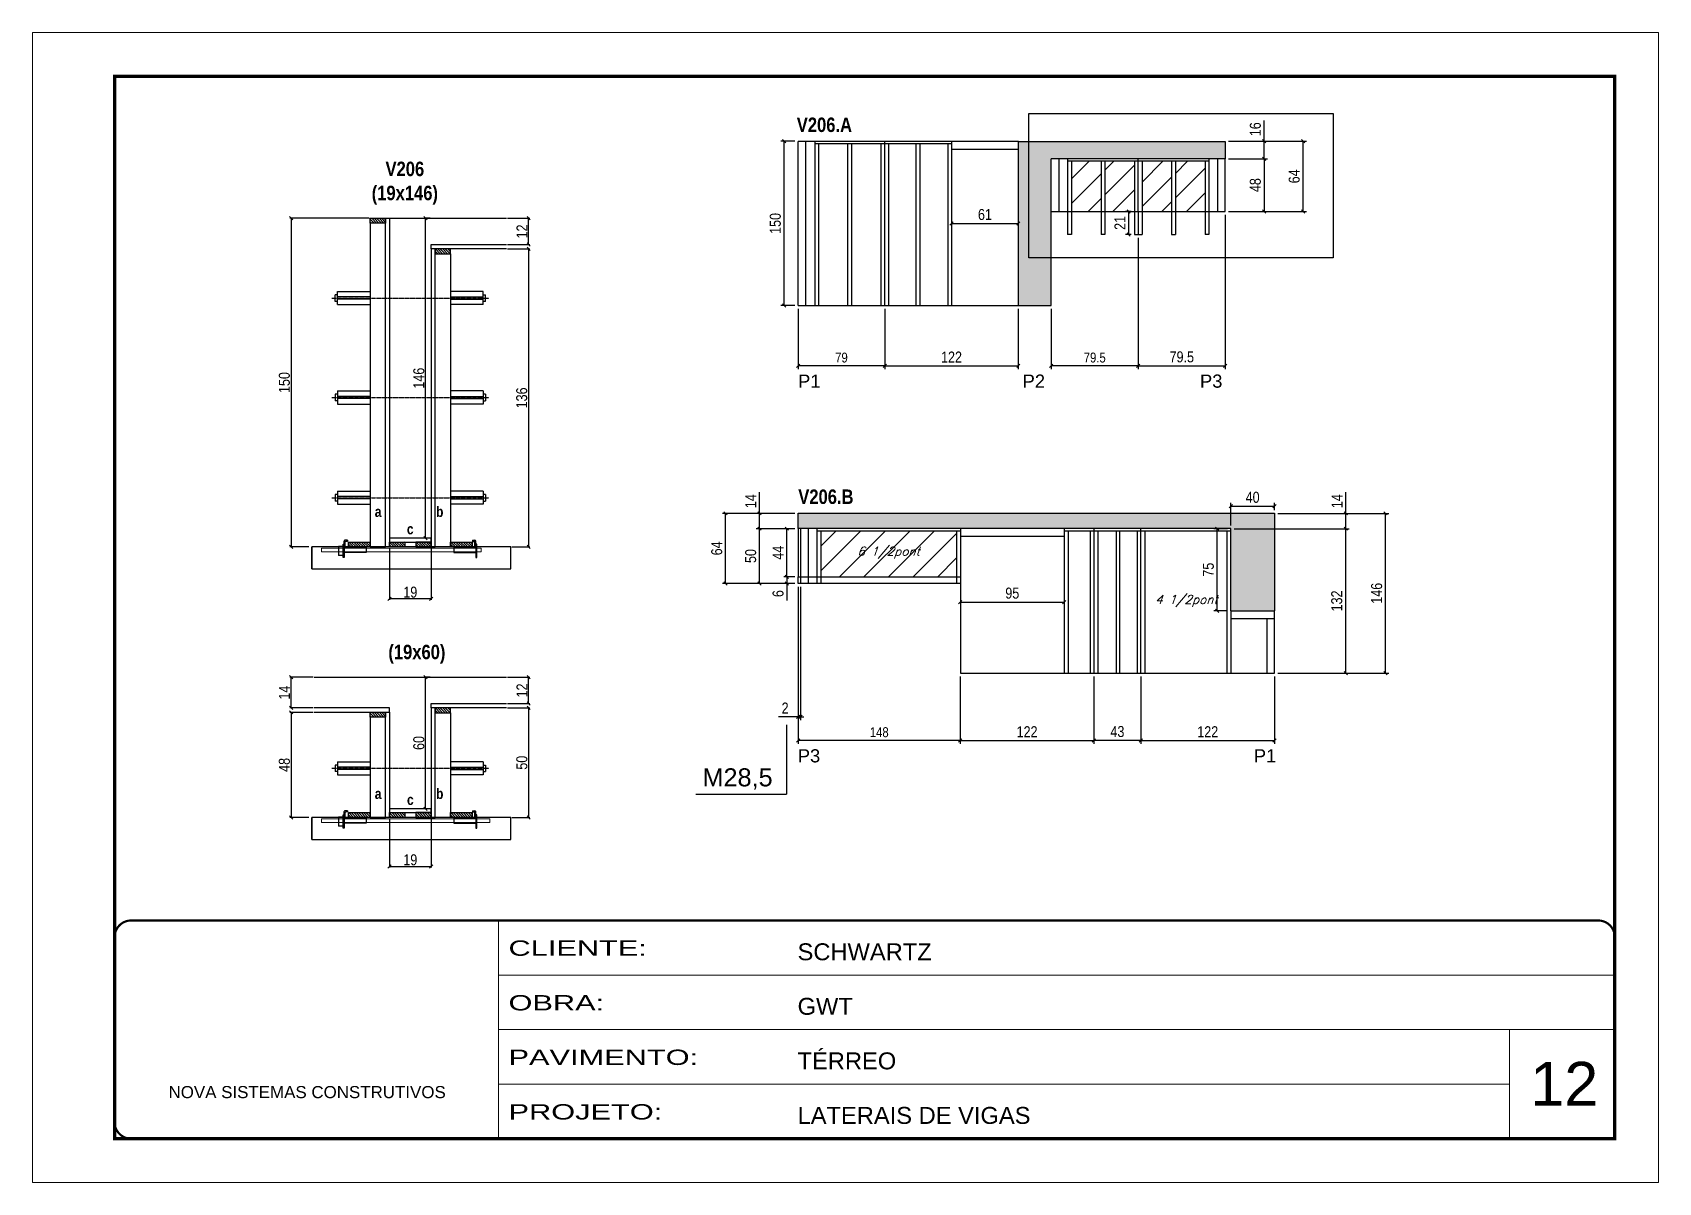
# Model space of a CAD drawing. Extents: x 2603 to 22413, y 1253 to 30260.
# Drawn here: x 7371 to 8856, y 26522 to 27572 of the extents above; entities that cross this region are included whole.
import ezdxf

# ---------------------------------------------------------------- set-up
doc = ezdxf.new("R2010")
doc.units = 0
for name, pattern in [('CONTINUO', [0]), ('DASHED', [0.75, 0.5, -0.25]), ('HIDDEN', [0.375, 0.25, -0.125])]:
    doc.linetypes.add(name, pattern=pattern)
for name, color, linetype in [('5', 5, 'Continuous'), ('barrote', 251, 'Continuous'), ('COTA', 241, 'Continuous'), ('detalhes', 4, 'Continuous'), ('NOMENCLATURA', 7, 'Continuous'), ('Painéis', 200, 'Continuous'), ('presilha', 1, 'Continuous'), ('SARR_2.2x10', 60, 'Continuous'), ('SARR_2.2x7', 40, 'Continuous'), ('SARR_3.5x7', 81, 'Continuous'), ('TENSOR', 3, 'Continuous'), ('texto', 7, 'Continuous')]:
    doc.layers.add(name, color=color, linetype=linetype)
for name, color, linetype, lineweight in [('CARIMBO', 255, 'Continuous', 9), ('CONCRETO', 251, 'Continuous', 25), ('Folhas', 255, 'Continuous', 9), ('Hachura', 251, 'Continuous', 9), ('SARRAFO DE PRESSAO', 251, 'DASHED', 9), ('SCO-___-LAJ', 2, 'Continuous', 0)]:
    doc.layers.add(name, color=color, linetype=linetype, lineweight=lineweight)
doc.styles.add('ARIAL', font='arial.ttf')
doc.styles.add('COTA TECNICA', font='techl___.ttf', dxfattribs={"height": 10})
doc.styles.add('COTA TECNICA 2X', font='techl___.ttf', dxfattribs={"height": 10})
doc.styles.add('COTA TECNICA-50', font='techl___.ttf', dxfattribs={"height": 9})
doc.styles.add('Romans', font='romans.shx')
doc.styles.get("Standard").update_dxf_attribs({"font": 'arial.ttf'})
doc.styles.add('TECNICA', font='techb___.ttf', dxfattribs={"height": 10})
doc.styles.add('Tecnologia', font='')
doc.styles.get('Tecnologia').set_extended_font_data('Forgotten Futurist')
doc.dimstyles.new('COTA PAINEL-50', dxfattribs={"dimtxt": 9, "dimasz": 3, "dimexe": 3, "dimexo": 3, "dimgap": 3, "dimtad": 1, "dimdec": 1, "dimzin": 12, "dimdsep": 46, "dimtxsty": 'COTA TECNICA-50', "dimblk1": 'OBLIQUE', "dimblk2": 'OBLIQUE', "dimsah": 1, "dimcen": 0.9, "dimclrd": 4, "dimclre": 4, "dimclrt": 240, "dimadec": 1, "dimazin": 3, "dimtfac": 1, "dimtdec": 1, "dimtmove": 0, "dimatfit": 3, "dimfxl": 1, "dimtolj": 1, "dimtzin": 12, "dimarcsym": 0})
doc.dimstyles.new('PAINEL', dxfattribs={"dimtxt": 10, "dimasz": 3, "dimexe": 3, "dimexo": 3, "dimgap": 3, "dimtad": 1, "dimdec": 1, "dimzin": 12, "dimdsep": 46, "dimtxsty": 'COTA TECNICA', "dimblk1": 'OBLIQUE', "dimblk2": 'OBLIQUE', "dimsah": 1, "dimcen": 0.9, "dimclrd": 4, "dimclre": 4, "dimclrt": 240, "dimadec": 1, "dimazin": 3, "dimtfac": 1, "dimtdec": 1, "dimtmove": 0, "dimatfit": 3, "dimfxl": 1, "dimtolj": 1, "dimtzin": 12, "dimarcsym": 0})
doc.dimstyles.new('SECAO', dxfattribs={"dimscale": 0.333333, "dimtxt": 5, "dimasz": 9, "dimexe": 3, "dimexo": 3, "dimgap": 3, "dimtad": 1, "dimdec": 1, "dimlfac": 0.5, "dimzin": 12, "dimdsep": 46, "dimtxsty": 'COTA TECNICA 2X', "dimblk1": 'OBLIQUE', "dimblk2": 'OBLIQUE', "dimsah": 1, "dimcen": 0.9, "dimclrd": 4, "dimclre": 4, "dimclrt": 240, "dimadec": 1, "dimazin": 3, "dimtfac": 1, "dimtdec": 1, "dimtmove": 0, "dimatfit": 3, "dimfxl": 1, "dimtolj": 1, "dimtzin": 12, "dimarcsym": 0})
pattern_1 = [(135, (40933.0506, -96409.7658), (-1.122532015, -1.122532015), [])]

msp = doc.modelspace()

# ---------------------------------------------------------------- texts
at = {"layer": '5', "linetype": 'Continuous'}
for s, p in [('P1', (8070.63, 27247.72)), ('P2', (8275.72, 27247.72)), ('P3', (8437.71, 27247.72)), ('P3', (8070.38, 26905.6)), ('P1', (8486.91, 26905.6))]:
    msp.add_text(s, height=12, rotation=359.99996, dxfattribs=at).set_placement(p)
at = {"layer": 'CARIMBO', "style": 'ARIAL'}
msp.add_text('12', height=40, dxfattribs=at).set_placement((8739.33, 26592.17))
at = {"layer": 'detalhes', "style": 'TECNICA'}
for s, p in [('a', (7684.04, 27129.74)), ('b', (7740.01, 27129.73)), ('c', (7713.38, 27113.88)), ('a', (7684.04, 26872.21, 0)), ('b', (7740.01, 26872.2, 0)), ('c', (7713.47, 26866.79, 0))]:
    msp.add_text(s, height=9.6, dxfattribs=at).set_placement(p)
at = {"layer": 'NOMENCLATURA', "style": 'TECNICA'}
for s, p in [('V206.A', (8069.47, 27481.19)), ('V206.B', (8070.85, 27141.57))]:
    msp.add_text(s, height=13.2, dxfattribs=at).set_placement(p)
at = {"layer": 'NOMENCLATURA', "linetype": 'Continuous'}
msp.add_text('M28,5', height=16.5, dxfattribs=at).set_placement((7983.36, 26883.69))
at = {"layer": 'NOMENCLATURA', "char_height": 13.2, "attachment_point": 2, "style": 'TECNICA'}
for s, insert in [('V206\\P(19x146)', (7711.51, 27454.1)), ('\\P(19x60)', (7722.51, 27035.01, 0))]:
    msp.add_mtext_dynamic_manual_height_columns(s, width=300.2766, gutter_width=1, heights=[0], dxfattribs=dict(at, insert=insert))
at = {"layer": 'texto', "color": 2, "char_height": 8, "attachment_point": 5, "style": 'Romans'}
for s, insert in [('{\\Q19;\\C256;6 1/2pont}', (8153.35, 27097.05)), ('{\\Q19;\\C256;4 1/2pont}', (8425.39, 27053.05))]:
    msp.add_mtext(s, dxfattribs=dict(at, insert=insert))

# ---------------------------------------------------------------- blocks, each defined once
blk = doc.blocks.new('9999999999')
at = {"color": 30, "linetype": 'CONTINUO'}
for p, q in [((98564.6, 34230.2), (98564.6, 34429.4)), ((98564.6, 34379.6), (99584, 34379.6)), ((98564.6, 34329.8), (99488, 34329.8)), ((99584, 34329.8), (99488, 34329.8)), ((99488, 34329.8), (99488, 34230.2)), ((98564.6, 34280), (99488, 34280))]:
    blk.add_line(p, q, dxfattribs=at)
at = {"color": 30, "linetype": 'CONTINUO', "const_width": 2}
blk.add_lwpolyline([(99584, 34230.2), (99584, 34414.4, 0.414214), (99569, 34429.4), (98229, 34429.4, 0.414214), (98214, 34414.4), (98214, 34245.2, 0.414214), (98229, 34230.2), (99584, 34230.2)], format="xyb", dxfattribs=at)
at = {"layer": 'Folhas'}
blk.add_lwpolyline([(98139, 34190.2), (99624, 34190.2), (99624, 35240.2), (98139, 35240.2)], close=True, dxfattribs=at)
at = {"layer": 'Folhas', "color": 30, "const_width": 3}
blk.add_lwpolyline([(98214, 34230.2), (99584, 34230.2), (99584, 35200.2), (98214, 35200.2)], close=True, dxfattribs=at)
at = {"color": 7, "linetype": 'Continuous', "ltscale": 5, "style": 'ARIAL'}
for s, height, p in [('SCHWARTZ', 15.48, (98837.7, 34393.1)), ('GWT', 15.48, (98837.7, 34343.3)), ('TÉRREO', 15.48, (98837.7, 34293.5)), ('NOVA SISTEMAS CONSTRUTIVOS', 11.059, (98263.2, 34267.2)), ('LATERAIS DE VIGAS', 15.483, (98837.7, 34243.7))]:
    blk.add_text(s, height=height, dxfattribs=at).set_placement(p)
at = {"layer": 'Folhas', "color": 7, "style": 'Tecnologia', "width": 1.5}
for s, p in [('CLIENTE:', (98573.7, 34397.2)), ('OBRA:', (98573.7, 34347.3)), ('PAVIMENTO:', (98573.7, 34297.5)), ('PROJETO:', (98573.7, 34247.7))]:
    blk.add_text(s, height=14, dxfattribs=at).set_placement(p)
blk = doc.blocks.new('_Oblique')
at = {"color": 0, "linetype": 'ByBlock', "lineweight": -2}
blk.add_line((-0.5, -0.5), (0.5, 0.5), dxfattribs=at)
blk = doc.blocks.new('*D548')
at = {"layer": 'COTA', "color": 4, "lineweight": -2, "transparency": 16777216}
for p, q in [((7697.5, 27101.4), (7697.5, 27053.9)), ((7735.5, 27101.4), (7735.5, 27053.9)), ((7735.5, 27054.9), (7697.5, 27054.9))]:
    blk.add_line(p, q, dxfattribs=at)
at = {"layer": 'Defpoints', "color": 0, "transparency": 16777216}
for p in [(7697.5, 27102.4), (7735.5, 27102.4), (7697.5, 27054.9)]:
    blk.add_point(p, dxfattribs=at)
at = {"layer": 'COTA', "color": 4, "lineweight": -2, "transparency": 16777216, "xscale": 3, "yscale": 3, "zscale": 3, "rotation": 180}
blk.add_blockref('_Oblique', (7697.5, 27054.9), dxfattribs=at)
at = {"layer": 'COTA', "color": 4, "lineweight": -2, "transparency": 16777216, "xscale": 3, "yscale": 3, "zscale": 3}
blk.add_blockref('_Oblique', (7735.5, 27054.9), dxfattribs=at)
at = {"layer": 'COTA', "color": 240, "transparency": 16777216, "insert": (7716.5, 27061), "char_height": 10, "attachment_point": 5, "style": 'COTA TECNICA 2X'}
blk.add_mtext('\\A1;19', dxfattribs=at)
blk = doc.blocks.new('PRESILHA METÁLICA 1')
at = {"layer": 'presilha'}
for p, q in [((0, 13), (6, 13)), ((0, 13), (0, 0)), ((6, 0), (0, 0)), ((6, 15.5), (7.5, 15.5)), ((6, -2.5), (6, 15.5)), ((6, 13), (6, 0)), ((7.5, 10.6), (7.5, 19.9)), ((7.5, 15.5), (7.5, -2.5)), ((37.5, 4.1), (7.5, 4.1)), ((12, 21), (8.6, 21)), ((9, 11.6), (9, 18.9)), ((12, 19.5), (9.6, 19.5)), ((37.5, 11), (9.6, 11)), ((12, 21), (12, 19.5)), ((37.5, 11), (37.5, 4.1)), ((7.5, -2.5), (6, -2.5))]:
    blk.add_line(p, q, dxfattribs=at)
for centre, radius, start, end in [((8.6, 19.9), 1.14, 90, 180), ((9.6, 18.9), 0.57, 90, 180), ((9.6, 11.6), 0.57, 180, 270)]:
    blk.add_arc(centre, radius, start, end, dxfattribs=at)
blk = doc.blocks.new('PRESILHA METÁLICA 2')
at = {"layer": 'presilha'}
for p, q in [((-5.2, 23.5), (-5.2, 22)), ((-5.2, 23.5), (-1.9, 23.5)), ((-0.8, 14.6), (-0.8, 22.4)), ((-30.8, 13.5), (-30.8, 6.6)), ((-30.8, 13.5), (-2.8, 13.5)), ((-30.8, 6.6), (-0.8, 6.6)), ((-5.2, 22), (-2.8, 22)), ((-2.2, 14.1), (-2.2, 21.4)), ((0.8, 18), (-0.8, 18)), ((-0.8, 18), (-0.8, 0)), ((-0.8, 0), (0.8, 0)), ((0.8, 0), (0.8, 18))]:
    blk.add_line(p, q, dxfattribs=at)
for centre, radius, start, end in [((-1.9, 22.4), 1.14, 0, 90), ((-2.8, 21.4), 0.57, 0, 90), ((-2.8, 14.1), 0.57, 270, 0)]:
    blk.add_arc(centre, radius, start, end, dxfattribs=at)
blk = doc.blocks.new('*D549')
at = {"layer": 'COTA', "color": 4, "lineweight": -2, "transparency": 16777216}
for p, q in [((7805.2, 27374.4), (7825.6, 27374.4)), ((7824.6, 27374.4), (7824.6, 27102.4)), ((7809.3, 27102.4), (7825.6, 27102.4))]:
    blk.add_line(p, q, dxfattribs=at)
at = {"layer": 'Defpoints', "color": 0, "transparency": 16777216}
for p in [(7804.2, 27374.4), (7808.3, 27102.4), (7824.6, 27102.4)]:
    blk.add_point(p, dxfattribs=at)
at = {"layer": 'COTA', "color": 4, "lineweight": -2, "transparency": 16777216, "xscale": 3, "yscale": 3, "zscale": 3}
for p, rotation in [((7824.6, 27374.4), 90), ((7824.6, 27102.4), 270)]:
    blk.add_blockref('_Oblique', p, dxfattribs=dict(at, rotation=rotation))
at = {"layer": 'COTA', "color": 240, "transparency": 16777216, "insert": (7818.3, 27238.4), "char_height": 10, "attachment_point": 5, "rotation": 90, "style": 'COTA TECNICA 2X'}
blk.add_mtext('\\A1;136', dxfattribs=at)
blk = doc.blocks.new('*D550')
at = {"layer": 'COTA', "color": 4, "lineweight": -2, "transparency": 16777216}
for p, q in [((7805.2, 27402.4), (7825.6, 27402.4)), ((7824.6, 27378.4), (7824.6, 27402.4)), ((7805.2, 27378.4), (7825.6, 27378.4))]:
    blk.add_line(p, q, dxfattribs=at)
at = {"layer": 'Defpoints', "color": 0, "transparency": 16777216}
for p in [(7804.2, 27402.4), (7824.6, 27402.4), (7804.2, 27378.4)]:
    blk.add_point(p, dxfattribs=at)
at = {"layer": 'COTA', "color": 4, "lineweight": -2, "transparency": 16777216, "xscale": 3, "yscale": 3, "zscale": 3}
for p, rotation in [((7824.6, 27402.4), 90), ((7824.6, 27378.4), 270)]:
    blk.add_blockref('_Oblique', p, dxfattribs=dict(at, rotation=rotation))
at = {"layer": 'COTA', "color": 240, "transparency": 16777216, "insert": (7818.5, 27390.4), "char_height": 10, "attachment_point": 5, "rotation": 90, "style": 'COTA TECNICA 2X'}
blk.add_mtext('\\A1;12', dxfattribs=at)
blk = doc.blocks.new('*D551')
at = {"layer": 'COTA', "color": 4, "lineweight": -2, "transparency": 16777216}
for p, q in [((7678.9, 27402.4), (7606.6, 27402.4)), ((7607.6, 27402.4), (7607.6, 27102.4)), ((7623.7, 27102.4), (7606.6, 27102.4))]:
    blk.add_line(p, q, dxfattribs=at)
at = {"layer": 'Defpoints', "color": 0, "transparency": 16777216}
for p in [(7679.9, 27402.4), (7607.6, 27102.4), (7624.7, 27102.4)]:
    blk.add_point(p, dxfattribs=at)
at = {"layer": 'COTA', "color": 4, "lineweight": -2, "transparency": 16777216, "xscale": 3, "yscale": 3, "zscale": 3}
for p, rotation in [((7607.6, 27402.4), 90), ((7607.6, 27102.4), 270)]:
    blk.add_blockref('_Oblique', p, dxfattribs=dict(at, rotation=rotation))
at = {"layer": 'COTA', "color": 240, "transparency": 16777216, "insert": (7601.5, 27252.4), "char_height": 10, "attachment_point": 5, "rotation": 90, "style": 'COTA TECNICA 2X'}
blk.add_mtext('\\A1;150', dxfattribs=at)
blk = doc.blocks.new('*D2939')
at = {"layer": 'COTA', "color": 4, "lineweight": -2, "transparency": 16777216}
for p, q in [((7734.5, 27402.4), (7729.4, 27402.4)), ((7730.4, 27110.4), (7730.4, 27402.4)), ((7734.5, 27110.4), (7729.4, 27110.4))]:
    blk.add_line(p, q, dxfattribs=at)
at = {"layer": 'Defpoints', "color": 0, "transparency": 16777216}
for p in [(7730.4, 27402.4), (7735.5, 27402.4), (7735.5, 27110.4)]:
    blk.add_point(p, dxfattribs=at)
at = {"layer": 'COTA', "color": 4, "lineweight": -2, "transparency": 16777216, "xscale": 3, "yscale": 3, "zscale": 3}
for p, rotation in [((7730.4, 27402.4), 90), ((7730.4, 27110.4), 270)]:
    blk.add_blockref('_Oblique', p, dxfattribs=dict(at, rotation=rotation))
at = {"layer": 'COTA', "color": 240, "transparency": 16777216, "insert": (7724.3, 27256.4), "char_height": 10, "attachment_point": 5, "rotation": 90, "style": 'COTA TECNICA 2X'}
blk.add_mtext('\\A1;146', dxfattribs=at)
blk = doc.blocks.new('*D567')
at = {"layer": 'COTA', "color": 4, "lineweight": -2, "transparency": 16777216}
for p, q in [((7805.2, 26955.3), (7825.6, 26955.3)), ((7824.6, 26955.3), (7824.6, 26855.3)), ((7809.3, 26855.3), (7825.6, 26855.3))]:
    blk.add_line(p, q, dxfattribs=at)
at = {"layer": 'Defpoints', "color": 0, "transparency": 16777216}
for p in [(7804.2, 26955.3), (7808.3, 26855.3), (7824.6, 26855.3)]:
    blk.add_point(p, dxfattribs=at)
at = {"layer": 'COTA', "color": 4, "lineweight": -2, "transparency": 16777216, "xscale": 3, "yscale": 3, "zscale": 3}
for p, rotation in [((7824.6, 26955.3), 90), ((7824.6, 26855.3), 270)]:
    blk.add_blockref('_Oblique', p, dxfattribs=dict(at, rotation=rotation))
at = {"layer": 'COTA', "color": 240, "transparency": 16777216, "insert": (7818.4, 26905.3), "char_height": 10, "attachment_point": 5, "rotation": 90, "style": 'COTA TECNICA 2X'}
blk.add_mtext('\\A1;50', dxfattribs=at)
blk = doc.blocks.new('*D568')
at = {"layer": 'COTA', "color": 4, "lineweight": -2, "transparency": 16777216}
for p, q in [((7805.2, 26983.3), (7825.6, 26983.3)), ((7824.6, 26959.3), (7824.6, 26983.3)), ((7805.2, 26959.3), (7825.6, 26959.3))]:
    blk.add_line(p, q, dxfattribs=at)
at = {"layer": 'Defpoints', "color": 0, "transparency": 16777216}
for p in [(7804.2, 26983.3), (7824.6, 26983.3), (7804.2, 26959.3)]:
    blk.add_point(p, dxfattribs=at)
at = {"layer": 'COTA', "color": 4, "lineweight": -2, "transparency": 16777216, "xscale": 3, "yscale": 3, "zscale": 3}
for p, rotation in [((7824.6, 26983.3), 90), ((7824.6, 26959.3), 270)]:
    blk.add_blockref('_Oblique', p, dxfattribs=dict(at, rotation=rotation))
at = {"layer": 'COTA', "color": 240, "transparency": 16777216, "insert": (7818.5, 26971.3), "char_height": 10, "attachment_point": 5, "rotation": 90, "style": 'COTA TECNICA 2X'}
blk.add_mtext('\\A1;12', dxfattribs=at)
blk = doc.blocks.new('*D569')
at = {"layer": 'COTA', "color": 4, "lineweight": -2, "transparency": 16777216}
for p, q in [((7627.8, 26951.3), (7606.6, 26951.3)), ((7607.6, 26951.3), (7607.6, 26855.3)), ((7623.7, 26855.3), (7606.6, 26855.3))]:
    blk.add_line(p, q, dxfattribs=at)
at = {"layer": 'Defpoints', "color": 0, "transparency": 16777216}
for p in [(7628.8, 26951.3), (7607.6, 26855.3), (7624.7, 26855.3)]:
    blk.add_point(p, dxfattribs=at)
at = {"layer": 'COTA', "color": 4, "lineweight": -2, "transparency": 16777216, "xscale": 3, "yscale": 3, "zscale": 3}
for p, rotation in [((7607.6, 26951.3), 90), ((7607.6, 26855.3), 270)]:
    blk.add_blockref('_Oblique', p, dxfattribs=dict(at, rotation=rotation))
at = {"layer": 'COTA', "color": 240, "transparency": 16777216, "insert": (7601.5, 26903.3), "char_height": 10, "attachment_point": 5, "rotation": 90, "style": 'COTA TECNICA 2X'}
blk.add_mtext('\\A1;48', dxfattribs=at)
blk = doc.blocks.new('*D2983')
at = {"layer": 'COTA', "color": 4, "lineweight": -2, "transparency": 16777216}
for p, q in [((7734.5, 26983.3), (7729.4, 26983.3)), ((7730.4, 26863.3), (7730.4, 26983.3)), ((7734.5, 26863.3), (7729.4, 26863.3))]:
    blk.add_line(p, q, dxfattribs=at)
at = {"layer": 'Defpoints', "color": 0, "transparency": 16777216}
for p in [(7730.4, 26983.3), (7735.5, 26983.3), (7735.5, 26863.3)]:
    blk.add_point(p, dxfattribs=at)
at = {"layer": 'COTA', "color": 4, "lineweight": -2, "transparency": 16777216, "xscale": 3, "yscale": 3, "zscale": 3}
for p, rotation in [((7730.4, 26983.3), 90), ((7730.4, 26863.3), 270)]:
    blk.add_blockref('_Oblique', p, dxfattribs=dict(at, rotation=rotation))
at = {"layer": 'COTA', "color": 240, "transparency": 16777216, "insert": (7724.3, 26923.3), "char_height": 10, "attachment_point": 5, "rotation": 90, "style": 'COTA TECNICA 2X'}
blk.add_mtext('\\A1;60', dxfattribs=at)
blk = doc.blocks.new('*D2984')
at = {"layer": 'COTA', "color": 4, "lineweight": -2, "transparency": 16777216}
for p, q in [((7627.8, 26983.3), (7606.6, 26983.3)), ((7607.6, 26955.3), (7607.6, 26983.3)), ((7627.8, 26955.3), (7606.6, 26955.3))]:
    blk.add_line(p, q, dxfattribs=at)
at = {"layer": 'Defpoints', "color": 0, "transparency": 16777216}
for p in [(7607.6, 26983.3), (7628.8, 26983.3), (7628.8, 26955.3)]:
    blk.add_point(p, dxfattribs=at)
at = {"layer": 'COTA', "color": 4, "lineweight": -2, "transparency": 16777216, "xscale": 3, "yscale": 3, "zscale": 3}
for p, rotation in [((7607.6, 26983.3), 90), ((7607.6, 26955.3), 270)]:
    blk.add_blockref('_Oblique', p, dxfattribs=dict(at, rotation=rotation))
at = {"layer": 'COTA', "color": 240, "transparency": 16777216, "insert": (7601.5, 26969.3), "char_height": 10, "attachment_point": 5, "rotation": 90, "style": 'COTA TECNICA 2X'}
blk.add_mtext('\\A1;14', dxfattribs=at)
blk = doc.blocks.new('*D2985')
at = {"layer": 'COTA', "color": 4, "lineweight": -2, "transparency": 16777216}
for p, q in [((7697.5, 26854.3), (7697.5, 26809.5)), ((7735.5, 26854.3), (7735.5, 26809.5)), ((7697.5, 26810.5), (7735.5, 26810.5))]:
    blk.add_line(p, q, dxfattribs=at)
at = {"layer": 'Defpoints', "color": 0, "transparency": 16777216}
for p in [(7697.5, 26855.3), (7735.5, 26855.3), (7735.5, 26810.5)]:
    blk.add_point(p, dxfattribs=at)
at = {"layer": 'COTA', "color": 4, "lineweight": -2, "transparency": 16777216, "xscale": 3, "yscale": 3, "zscale": 3, "rotation": 180}
blk.add_blockref('_Oblique', (7697.5, 26810.5), dxfattribs=at)
at = {"layer": 'COTA', "color": 4, "lineweight": -2, "transparency": 16777216, "xscale": 3, "yscale": 3, "zscale": 3}
blk.add_blockref('_Oblique', (7735.5, 26810.5), dxfattribs=at)
at = {"layer": 'COTA', "color": 240, "transparency": 16777216, "insert": (7716.5, 26816.6), "char_height": 10, "attachment_point": 5, "style": 'COTA TECNICA 2X'}
blk.add_mtext('\\A1;19', dxfattribs=at)
blk = doc.blocks.new('*D570')
at = {"layer": 'COTA', "color": 4, "linetype": 'ByBlock', "lineweight": -2, "transparency": 16777216}
for p, q in [((8070.8, 27319.7), (8070.8, 27264.6)), ((8149.8, 27319.7), (8149.8, 27264.6)), ((8149.8, 27267.6), (8070.8, 27267.6))]:
    blk.add_line(p, q, dxfattribs=at)
at = {"layer": 'Defpoints', "color": 0, "linetype": 'ByBlock', "transparency": 16777216}
for p in [(8070.8, 27322.7), (8149.8, 27322.7), (8070.8, 27267.6)]:
    blk.add_point(p, dxfattribs=at)
at = {"layer": 'COTA', "color": 4, "linetype": 'ByBlock', "lineweight": -2, "transparency": 16777216, "xscale": 3, "yscale": 3, "zscale": 3, "rotation": 180}
blk.add_blockref('_Oblique', (8070.8, 27267.6), dxfattribs=at)
at = {"layer": 'COTA', "color": 4, "linetype": 'ByBlock', "lineweight": -2, "transparency": 16777216, "xscale": 3, "yscale": 3, "zscale": 3}
blk.add_blockref('_Oblique', (8149.8, 27267.6), dxfattribs=at)
at = {"layer": 'COTA', "color": 240, "linetype": 'ByBlock', "transparency": 16777216, "insert": (8110.3, 27275.2), "char_height": 9, "attachment_point": 5, "style": 'COTA TECNICA-50'}
blk.add_mtext('\\A1;79', dxfattribs=at)
blk = doc.blocks.new('*D2986')
at = {"layer": 'COTA', "color": 4, "linetype": 'ByBlock', "lineweight": -2, "transparency": 16777216}
blk.add_line((8210.8, 27397.7), (8271.8, 27397.7), dxfattribs=at)
at = {"layer": 'Defpoints', "color": 0, "linetype": 'ByBlock', "transparency": 16777216}
for p in [(8210.8, 27397.7), (8271.8, 27397.7), (8271.8, 27397.7)]:
    blk.add_point(p, dxfattribs=at)
at = {"layer": 'COTA', "color": 4, "linetype": 'ByBlock', "lineweight": -2, "transparency": 16777216, "xscale": 3, "yscale": 3, "zscale": 3, "rotation": 180}
blk.add_blockref('_Oblique', (8210.8, 27397.7), dxfattribs=at)
at = {"layer": 'COTA', "color": 4, "linetype": 'ByBlock', "lineweight": -2, "transparency": 16777216, "xscale": 3, "yscale": 3, "zscale": 3}
blk.add_blockref('_Oblique', (8271.8, 27397.7), dxfattribs=at)
at = {"layer": 'COTA', "color": 240, "linetype": 'ByBlock', "transparency": 16777216, "insert": (8241.3, 27405.8), "char_height": 10, "attachment_point": 5, "style": 'COTA TECNICA'}
blk.add_mtext('\\A1;61', dxfattribs=at)
blk = doc.blocks.new('*D546')
at = {"layer": 'COTA', "color": 4, "linetype": 'ByBlock', "lineweight": -2, "transparency": 16777216}
for p, q in [((8381.3, 27384.7), (8381.3, 27264.6)), ((8301.8, 27319.7), (8301.8, 27264.6)), ((8381.3, 27267.6), (8301.8, 27267.6))]:
    blk.add_line(p, q, dxfattribs=at)
at = {"layer": 'Defpoints', "color": 0, "linetype": 'ByBlock', "transparency": 16777216}
for p in [(8381.3, 27387.7), (8301.8, 27322.7), (8301.8, 27267.6)]:
    blk.add_point(p, dxfattribs=at)
at = {"layer": 'COTA', "color": 4, "linetype": 'ByBlock', "lineweight": -2, "transparency": 16777216, "xscale": 3, "yscale": 3, "zscale": 3, "rotation": 180}
blk.add_blockref('_Oblique', (8301.8, 27267.6), dxfattribs=at)
at = {"layer": 'COTA', "color": 4, "linetype": 'ByBlock', "lineweight": -2, "transparency": 16777216, "xscale": 3, "yscale": 3, "zscale": 3}
blk.add_blockref('_Oblique', (8381.3, 27267.6), dxfattribs=at)
at = {"layer": 'COTA', "color": 240, "linetype": 'ByBlock', "transparency": 16777216, "insert": (8341.6, 27275.2), "char_height": 9, "attachment_point": 5, "style": 'COTA TECNICA-50'}
blk.add_mtext('\\A1;79.5', dxfattribs=at)
blk = doc.blocks.new('*D2911')
at = {"layer": 'COTA', "color": 4, "linetype": 'ByBlock', "lineweight": -2, "transparency": 16777216}
for p, q in [((8460.8, 27405.7), (8460.8, 27264.6)), ((8381.3, 27384.7), (8381.3, 27264.6)), ((8381.3, 27267.6), (8460.8, 27267.6))]:
    blk.add_line(p, q, dxfattribs=at)
at = {"layer": 'Defpoints', "color": 0, "linetype": 'ByBlock', "transparency": 16777216}
for p in [(8460.8, 27408.7), (8381.3, 27387.7), (8460.8, 27267.6)]:
    blk.add_point(p, dxfattribs=at)
at = {"layer": 'COTA', "color": 4, "linetype": 'ByBlock', "lineweight": -2, "transparency": 16777216, "xscale": 3, "yscale": 3, "zscale": 3, "rotation": 180}
blk.add_blockref('_Oblique', (8381.3, 27267.6), dxfattribs=at)
at = {"layer": 'COTA', "color": 4, "linetype": 'ByBlock', "lineweight": -2, "transparency": 16777216, "xscale": 3, "yscale": 3, "zscale": 3}
blk.add_blockref('_Oblique', (8460.8, 27267.6), dxfattribs=at)
at = {"layer": 'COTA', "color": 240, "linetype": 'ByBlock', "transparency": 16777216, "insert": (8421.1, 27275.8), "char_height": 10, "attachment_point": 5, "style": 'COTA TECNICA'}
blk.add_mtext('\\A1;79.5', dxfattribs=at)
blk = doc.blocks.new('*D2912')
at = {"layer": 'COTA', "color": 4, "linetype": 'ByBlock', "lineweight": -2, "transparency": 16777216}
for p, q in [((8463.8, 27456.7), (8499.4, 27456.7)), ((8496.4, 27456.7), (8496.4, 27408.7)), ((8463.8, 27408.7), (8499.4, 27408.7))]:
    blk.add_line(p, q, dxfattribs=at)
at = {"layer": 'Defpoints', "color": 0, "linetype": 'ByBlock', "transparency": 16777216}
for p in [(8460.8, 27456.7), (8460.8, 27408.7), (8496.4, 27408.7)]:
    blk.add_point(p, dxfattribs=at)
at = {"layer": 'COTA', "color": 4, "linetype": 'ByBlock', "lineweight": -2, "transparency": 16777216, "xscale": 3, "yscale": 3, "zscale": 3}
for p, rotation in [((8496.4, 27456.7), 90), ((8496.4, 27408.7), 270)]:
    blk.add_blockref('_Oblique', p, dxfattribs=dict(at, rotation=rotation))
at = {"layer": 'COTA', "color": 240, "linetype": 'ByBlock', "transparency": 16777216, "insert": (8488.3, 27432.7), "char_height": 10, "attachment_point": 5, "rotation": 90, "style": 'COTA TECNICA'}
blk.add_mtext('\\A1;48', dxfattribs=at)
blk = doc.blocks.new('*D2913')
at = {"layer": 'COTA', "color": 4, "linetype": 'ByBlock', "lineweight": -2, "transparency": 16777216}
for p, q in [((8496.4, 27472.7), (8496.4, 27491.7)), ((8463.8, 27472.7), (8499.4, 27472.7)), ((8496.4, 27456.7), (8496.4, 27472.7)), ((8463.8, 27456.7), (8499.4, 27456.7))]:
    blk.add_line(p, q, dxfattribs=at)
at = {"layer": 'Defpoints', "color": 0, "linetype": 'ByBlock', "transparency": 16777216}
for p in [(8460.8, 27472.7), (8496.4, 27472.7), (8460.8, 27456.7)]:
    blk.add_point(p, dxfattribs=at)
at = {"layer": 'COTA', "color": 4, "linetype": 'ByBlock', "lineweight": -2, "transparency": 16777216, "xscale": 3, "yscale": 3, "zscale": 3}
for p, rotation in [((8496.4, 27472.7), 90), ((8496.4, 27456.7), 270)]:
    blk.add_blockref('_Oblique', p, dxfattribs=dict(at, rotation=rotation))
at = {"layer": 'COTA', "color": 240, "linetype": 'ByBlock', "transparency": 16777216, "insert": (8488.3, 27483.7), "char_height": 10, "attachment_point": 5, "rotation": 90, "style": 'COTA TECNICA'}
blk.add_mtext('\\A1;16', dxfattribs=at)
blk = doc.blocks.new('*D2914')
at = {"layer": 'COTA', "color": 4, "linetype": 'ByBlock', "lineweight": -2, "transparency": 16777216}
for p, q in [((8374.8, 27408.7), (8369.6, 27408.7)), ((8372.6, 27387.7), (8372.6, 27408.7)), ((8374.8, 27387.7), (8369.6, 27387.7))]:
    blk.add_line(p, q, dxfattribs=at)
at = {"layer": 'Defpoints', "color": 0, "linetype": 'ByBlock', "transparency": 16777216}
for p in [(8372.6, 27408.7), (8377.8, 27408.7), (8377.8, 27387.7)]:
    blk.add_point(p, dxfattribs=at)
at = {"layer": 'COTA', "color": 4, "linetype": 'ByBlock', "lineweight": -2, "transparency": 16777216, "xscale": 3, "yscale": 3, "zscale": 3}
for p, rotation in [((8372.6, 27408.7), 90), ((8372.6, 27387.7), 270)]:
    blk.add_blockref('_Oblique', p, dxfattribs=dict(at, rotation=rotation))
at = {"layer": 'COTA', "color": 240, "linetype": 'ByBlock', "transparency": 16777216, "insert": (8364.6, 27398.2), "char_height": 10, "attachment_point": 5, "rotation": 90, "style": 'COTA TECNICA'}
blk.add_mtext('\\A1;21', dxfattribs=at)
blk = doc.blocks.new('*D2915')
at = {"layer": 'COTA', "color": 4, "linetype": 'ByBlock', "lineweight": -2, "transparency": 16777216}
for p, q in [((8463.8, 27472.7), (8534.9, 27472.7)), ((8531.9, 27408.7), (8531.9, 27472.7)), ((8463.8, 27408.7), (8534.9, 27408.7))]:
    blk.add_line(p, q, dxfattribs=at)
at = {"layer": 'Defpoints', "color": 0, "linetype": 'ByBlock', "transparency": 16777216}
for p in [(8460.8, 27472.7), (8531.9, 27472.7), (8460.8, 27408.7)]:
    blk.add_point(p, dxfattribs=at)
at = {"layer": 'COTA', "color": 4, "linetype": 'ByBlock', "lineweight": -2, "transparency": 16777216, "xscale": 3, "yscale": 3, "zscale": 3}
for p, rotation in [((8531.9, 27472.7), 90), ((8531.9, 27408.7), 270)]:
    blk.add_blockref('_Oblique', p, dxfattribs=dict(at, rotation=rotation))
at = {"layer": 'COTA', "color": 240, "linetype": 'ByBlock', "transparency": 16777216, "insert": (8523.8, 27440.7), "char_height": 10, "attachment_point": 5, "rotation": 90, "style": 'COTA TECNICA'}
blk.add_mtext('\\A1;64', dxfattribs=at)
blk = doc.blocks.new('*D2916')
at = {"layer": 'COTA', "color": 4, "linetype": 'ByBlock', "lineweight": -2, "transparency": 16777216}
for p, q in [((8067.8, 27472.7), (8055, 27472.7)), ((8058, 27322.7), (8058, 27472.7)), ((8067.8, 27322.7), (8055, 27322.7))]:
    blk.add_line(p, q, dxfattribs=at)
at = {"layer": 'Defpoints', "color": 0, "linetype": 'ByBlock', "transparency": 16777216}
for p in [(8058, 27472.7), (8070.8, 27472.7), (8070.8, 27322.7)]:
    blk.add_point(p, dxfattribs=at)
at = {"layer": 'COTA', "color": 4, "linetype": 'ByBlock', "lineweight": -2, "transparency": 16777216, "xscale": 3, "yscale": 3, "zscale": 3}
for p, rotation in [((8058, 27472.7), 90), ((8058, 27322.7), 270)]:
    blk.add_blockref('_Oblique', p, dxfattribs=dict(at, rotation=rotation))
at = {"layer": 'COTA', "color": 240, "linetype": 'ByBlock', "transparency": 16777216, "insert": (8049.9, 27397.7), "char_height": 10, "attachment_point": 5, "rotation": 90, "style": 'COTA TECNICA'}
blk.add_mtext('\\A1;150', dxfattribs=at)
blk = doc.blocks.new('*D2917')
at = {"layer": 'COTA', "color": 4, "linetype": 'ByBlock', "lineweight": -2, "transparency": 16777216}
for p, q in [((8149.8, 27319.7), (8149.8, 27264.6)), ((8271.8, 27319.7), (8271.8, 27264.6)), ((8149.8, 27267.6), (8271.8, 27267.6))]:
    blk.add_line(p, q, dxfattribs=at)
at = {"layer": 'Defpoints', "color": 0, "linetype": 'ByBlock', "transparency": 16777216}
for p in [(8149.8, 27322.7), (8271.8, 27322.7), (8271.8, 27267.6)]:
    blk.add_point(p, dxfattribs=at)
at = {"layer": 'COTA', "color": 4, "linetype": 'ByBlock', "lineweight": -2, "transparency": 16777216, "xscale": 3, "yscale": 3, "zscale": 3, "rotation": 180}
blk.add_blockref('_Oblique', (8149.8, 27267.6), dxfattribs=at)
at = {"layer": 'COTA', "color": 4, "linetype": 'ByBlock', "lineweight": -2, "transparency": 16777216, "xscale": 3, "yscale": 3, "zscale": 3}
blk.add_blockref('_Oblique', (8271.8, 27267.6), dxfattribs=at)
at = {"layer": 'COTA', "color": 240, "linetype": 'ByBlock', "transparency": 16777216, "insert": (8210.8, 27275.7), "char_height": 10, "attachment_point": 5, "style": 'COTA TECNICA'}
blk.add_mtext('\\A1;122', dxfattribs=at)
blk = doc.blocks.new('*D547')
at = {"layer": 'COTA', "color": 4, "linetype": 'ByBlock', "lineweight": -2, "transparency": 16777216}
for p, q in [((8070.8, 27066), (8070.8, 26922.5)), ((8218.8, 26984), (8218.8, 26922.5)), ((8218.8, 26925.5), (8070.8, 26925.5))]:
    blk.add_line(p, q, dxfattribs=at)
at = {"layer": 'Defpoints', "color": 0, "linetype": 'ByBlock', "transparency": 16777216}
for p in [(8070.8, 27069), (8218.8, 26987), (8070.8, 26925.5)]:
    blk.add_point(p, dxfattribs=at)
at = {"layer": 'COTA', "color": 4, "linetype": 'ByBlock', "lineweight": -2, "transparency": 16777216, "xscale": 3, "yscale": 3, "zscale": 3, "rotation": 180}
blk.add_blockref('_Oblique', (8070.8, 26925.5), dxfattribs=at)
at = {"layer": 'COTA', "color": 4, "linetype": 'ByBlock', "lineweight": -2, "transparency": 16777216, "xscale": 3, "yscale": 3, "zscale": 3}
blk.add_blockref('_Oblique', (8218.8, 26925.5), dxfattribs=at)
at = {"layer": 'COTA', "color": 240, "linetype": 'ByBlock', "transparency": 16777216, "insert": (8144.8, 26933.1), "char_height": 9, "attachment_point": 5, "style": 'COTA TECNICA-50'}
blk.add_mtext('\\A1;148', dxfattribs=at)
blk = doc.blocks.new('*D2918')
at = {"layer": 'COTA', "color": 4, "linetype": 'ByBlock', "lineweight": -2, "transparency": 16777216}
for p, q in [((8070.8, 27066), (8070.8, 26944.2)), ((8072.8, 27066), (8072.8, 26944.2)), ((8070.8, 26947.2), (8052.7, 26947.2)), ((8072.8, 26947.2), (8070.8, 26947.2)), ((8072.8, 26947.2), (8075.8, 26947.2))]:
    blk.add_line(p, q, dxfattribs=at)
at = {"layer": 'Defpoints', "color": 0, "linetype": 'ByBlock', "transparency": 16777216}
for p in [(8070.8, 27069), (8072.8, 27069), (8070.8, 26947.2)]:
    blk.add_point(p, dxfattribs=at)
at = {"layer": 'COTA', "color": 4, "linetype": 'ByBlock', "lineweight": -2, "transparency": 16777216, "xscale": 3, "yscale": 3, "zscale": 3}
blk.add_blockref('_Oblique', (8070.8, 26947.2), dxfattribs=at)
at = {"layer": 'COTA', "color": 4, "linetype": 'ByBlock', "lineweight": -2, "transparency": 16777216, "xscale": 3, "yscale": 3, "zscale": 3, "rotation": 180}
blk.add_blockref('_Oblique', (8072.8, 26947.2), dxfattribs=at)
at = {"layer": 'COTA', "color": 240, "linetype": 'ByBlock', "transparency": 16777216, "insert": (8058.8, 26955.2), "char_height": 10, "attachment_point": 5, "style": 'COTA TECNICA'}
blk.add_mtext('\\A1;2', dxfattribs=at)
blk = doc.blocks.new('*D2919')
at = {"layer": 'COTA', "color": 4, "linetype": 'ByBlock', "lineweight": -2, "transparency": 16777216}
for p, q in [((8508.8, 27133), (8610.2, 27133)), ((8607.2, 26987), (8607.2, 27133)), ((8508.8, 26987), (8610.2, 26987))]:
    blk.add_line(p, q, dxfattribs=at)
at = {"layer": 'Defpoints', "color": 0, "linetype": 'ByBlock', "transparency": 16777216}
for p in [(8505.8, 27133), (8607.2, 27133), (8505.8, 26987)]:
    blk.add_point(p, dxfattribs=at)
at = {"layer": 'COTA', "color": 4, "linetype": 'ByBlock', "lineweight": -2, "transparency": 16777216, "xscale": 3, "yscale": 3, "zscale": 3}
for p, rotation in [((8607.2, 27133), 90), ((8607.2, 26987), 270)]:
    blk.add_blockref('_Oblique', p, dxfattribs=dict(at, rotation=rotation))
at = {"layer": 'COTA', "color": 240, "linetype": 'ByBlock', "transparency": 16777216, "insert": (8599.1, 27060), "char_height": 10, "attachment_point": 5, "rotation": 90, "style": 'COTA TECNICA'}
blk.add_mtext('\\A1;146', dxfattribs=at)
blk = doc.blocks.new('*D2920')
at = {"layer": 'COTA', "color": 4, "linetype": 'ByBlock', "lineweight": -2, "transparency": 16777216}
for p, q in [((8218.8, 26984), (8218.8, 26922.5)), ((8340.8, 26984), (8340.8, 26922.5)), ((8218.8, 26925.5), (8340.8, 26925.5))]:
    blk.add_line(p, q, dxfattribs=at)
at = {"layer": 'Defpoints', "color": 0, "linetype": 'ByBlock', "transparency": 16777216}
for p in [(8218.8, 26987), (8340.8, 26987), (8340.8, 26925.5)]:
    blk.add_point(p, dxfattribs=at)
at = {"layer": 'COTA', "color": 4, "linetype": 'ByBlock', "lineweight": -2, "transparency": 16777216, "xscale": 3, "yscale": 3, "zscale": 3, "rotation": 180}
blk.add_blockref('_Oblique', (8218.8, 26925.5), dxfattribs=at)
at = {"layer": 'COTA', "color": 4, "linetype": 'ByBlock', "lineweight": -2, "transparency": 16777216, "xscale": 3, "yscale": 3, "zscale": 3}
blk.add_blockref('_Oblique', (8340.8, 26925.5), dxfattribs=at)
at = {"layer": 'COTA', "color": 240, "linetype": 'ByBlock', "transparency": 16777216, "insert": (8279.8, 26933.6), "char_height": 10, "attachment_point": 5, "style": 'COTA TECNICA'}
blk.add_mtext('\\A1;122', dxfattribs=at)
blk = doc.blocks.new('*D2921')
at = {"layer": 'COTA', "color": 4, "linetype": 'ByBlock', "lineweight": -2, "transparency": 16777216}
for p, q in [((8383.8, 26984), (8383.8, 26922.5)), ((8505.8, 26984), (8505.8, 26922.5)), ((8383.8, 26925.5), (8505.8, 26925.5))]:
    blk.add_line(p, q, dxfattribs=at)
at = {"layer": 'Defpoints', "color": 0, "linetype": 'ByBlock', "transparency": 16777216}
for p in [(8383.8, 26987), (8505.8, 26987), (8505.8, 26925.5)]:
    blk.add_point(p, dxfattribs=at)
at = {"layer": 'COTA', "color": 4, "linetype": 'ByBlock', "lineweight": -2, "transparency": 16777216, "xscale": 3, "yscale": 3, "zscale": 3, "rotation": 180}
blk.add_blockref('_Oblique', (8383.8, 26925.5), dxfattribs=at)
at = {"layer": 'COTA', "color": 4, "linetype": 'ByBlock', "lineweight": -2, "transparency": 16777216, "xscale": 3, "yscale": 3, "zscale": 3}
blk.add_blockref('_Oblique', (8505.8, 26925.5), dxfattribs=at)
at = {"layer": 'COTA', "color": 240, "linetype": 'ByBlock', "transparency": 16777216, "insert": (8444.8, 26933.6), "char_height": 10, "attachment_point": 5, "style": 'COTA TECNICA'}
blk.add_mtext('\\A1;122', dxfattribs=at)
blk = doc.blocks.new('*D2922')
at = {"layer": 'COTA', "color": 4, "linetype": 'ByBlock', "lineweight": -2, "transparency": 16777216}
for p, q in [((8067.8, 27119), (8032.5, 27119)), ((8035.5, 27069), (8035.5, 27119)), ((8067.8, 27069), (8032.5, 27069))]:
    blk.add_line(p, q, dxfattribs=at)
at = {"layer": 'Defpoints', "color": 0, "linetype": 'ByBlock', "transparency": 16777216}
for p in [(8035.5, 27119), (8070.8, 27119), (8070.8, 27069)]:
    blk.add_point(p, dxfattribs=at)
at = {"layer": 'COTA', "color": 4, "linetype": 'ByBlock', "lineweight": -2, "transparency": 16777216, "xscale": 3, "yscale": 3, "zscale": 3}
for p, rotation in [((8035.5, 27119), 90), ((8035.5, 27069), 270)]:
    blk.add_blockref('_Oblique', p, dxfattribs=dict(at, rotation=rotation))
at = {"layer": 'COTA', "color": 240, "linetype": 'ByBlock', "transparency": 16777216, "insert": (8027.4, 27094), "char_height": 10, "attachment_point": 5, "rotation": 90, "style": 'COTA TECNICA'}
blk.add_mtext('\\A1;50', dxfattribs=at)
blk = doc.blocks.new('*D2923')
at = {"layer": 'COTA', "color": 4, "linetype": 'ByBlock', "lineweight": -2, "transparency": 16777216}
for p, q in [((8035.5, 27133), (8035.5, 27152.2)), ((8067.8, 27133), (8032.5, 27133)), ((8035.5, 27119), (8035.5, 27133)), ((8067.8, 27119), (8032.5, 27119))]:
    blk.add_line(p, q, dxfattribs=at)
at = {"layer": 'Defpoints', "color": 0, "linetype": 'ByBlock', "transparency": 16777216}
for p in [(8035.5, 27133), (8070.8, 27133), (8070.8, 27119)]:
    blk.add_point(p, dxfattribs=at)
at = {"layer": 'COTA', "color": 4, "linetype": 'ByBlock', "lineweight": -2, "transparency": 16777216, "xscale": 3, "yscale": 3, "zscale": 3}
for p, rotation in [((8035.5, 27133), 90), ((8035.5, 27119), 270)]:
    blk.add_blockref('_Oblique', p, dxfattribs=dict(at, rotation=rotation))
at = {"layer": 'COTA', "color": 240, "linetype": 'ByBlock', "transparency": 16777216, "insert": (8027.4, 27144.1), "char_height": 10, "attachment_point": 5, "rotation": 90, "style": 'COTA TECNICA'}
blk.add_mtext('\\A1;14', dxfattribs=at)
blk = doc.blocks.new('*D2924')
at = {"layer": 'COTA', "color": 4, "linetype": 'ByBlock', "lineweight": -2, "transparency": 16777216}
blk.add_line((8218.8, 27051.9), (8313.8, 27051.9), dxfattribs=at)
at = {"layer": 'Defpoints', "color": 0, "linetype": 'ByBlock', "transparency": 16777216}
for p in [(8218.8, 27051.9), (8313.8, 27051.9), (8313.8, 27051.9)]:
    blk.add_point(p, dxfattribs=at)
at = {"layer": 'COTA', "color": 4, "linetype": 'ByBlock', "lineweight": -2, "transparency": 16777216, "xscale": 3, "yscale": 3, "zscale": 3, "rotation": 180}
blk.add_blockref('_Oblique', (8218.8, 27051.9), dxfattribs=at)
at = {"layer": 'COTA', "color": 4, "linetype": 'ByBlock', "lineweight": -2, "transparency": 16777216, "xscale": 3, "yscale": 3, "zscale": 3}
blk.add_blockref('_Oblique', (8313.8, 27051.9), dxfattribs=at)
at = {"layer": 'COTA', "color": 240, "linetype": 'ByBlock', "transparency": 16777216, "insert": (8266.3, 27060.1), "char_height": 10, "attachment_point": 5, "style": 'COTA TECNICA'}
blk.add_mtext('\\A1;95', dxfattribs=at)
blk = doc.blocks.new('*D2940')
at = {"layer": 'COTA', "color": 4, "linetype": 'ByBlock', "lineweight": -2, "transparency": 16777216}
for p, q in [((8067.8, 27075), (8057.5, 27075)), ((8060.5, 27075), (8060.5, 27069)), ((8067.8, 27069), (8057.5, 27069)), ((8060.5, 27069), (8060.5, 27053.4))]:
    blk.add_line(p, q, dxfattribs=at)
at = {"layer": 'Defpoints', "color": 0, "linetype": 'ByBlock', "transparency": 16777216}
for p in [(8070.8, 27075), (8060.5, 27069), (8070.8, 27069)]:
    blk.add_point(p, dxfattribs=at)
at = {"layer": 'COTA', "color": 4, "linetype": 'ByBlock', "lineweight": -2, "transparency": 16777216, "xscale": 3, "yscale": 3, "zscale": 3}
for p, rotation in [((8060.5, 27075), 90), ((8060.5, 27069), 270)]:
    blk.add_blockref('_Oblique', p, dxfattribs=dict(at, rotation=rotation))
at = {"layer": 'COTA', "color": 240, "linetype": 'ByBlock', "transparency": 16777216, "insert": (8052.4, 27059.7), "char_height": 10, "attachment_point": 5, "rotation": 90, "style": 'COTA TECNICA'}
blk.add_mtext('\\A1;6', dxfattribs=at)
blk = doc.blocks.new('*D2941')
at = {"layer": 'COTA', "color": 4, "linetype": 'ByBlock', "lineweight": -2, "transparency": 16777216}
for p, q in [((8067.8, 27119), (8057.5, 27119)), ((8060.5, 27075), (8060.5, 27119)), ((8067.8, 27075), (8057.5, 27075))]:
    blk.add_line(p, q, dxfattribs=at)
at = {"layer": 'Defpoints', "color": 0, "linetype": 'ByBlock', "transparency": 16777216}
for p in [(8060.5, 27119), (8070.8, 27119), (8070.8, 27075)]:
    blk.add_point(p, dxfattribs=at)
at = {"layer": 'COTA', "color": 4, "linetype": 'ByBlock', "lineweight": -2, "transparency": 16777216, "xscale": 3, "yscale": 3, "zscale": 3}
for p, rotation in [((8060.5, 27119), 90), ((8060.5, 27075), 270)]:
    blk.add_blockref('_Oblique', p, dxfattribs=dict(at, rotation=rotation))
at = {"layer": 'COTA', "color": 240, "linetype": 'ByBlock', "transparency": 16777216, "insert": (8052.4, 27097), "char_height": 10, "attachment_point": 5, "rotation": 90, "style": 'COTA TECNICA'}
blk.add_mtext('\\A1;44', dxfattribs=at)
blk = doc.blocks.new('*D2942')
at = {"layer": 'COTA', "color": 4, "linetype": 'ByBlock', "lineweight": -2, "transparency": 16777216}
for p, q in [((8067.8, 27133), (8001.5, 27133)), ((8004.5, 27069), (8004.5, 27133)), ((8067.8, 27069), (8001.5, 27069))]:
    blk.add_line(p, q, dxfattribs=at)
at = {"layer": 'Defpoints', "color": 0, "linetype": 'ByBlock', "transparency": 16777216}
for p in [(8004.5, 27133), (8070.8, 27133), (8070.8, 27069)]:
    blk.add_point(p, dxfattribs=at)
at = {"layer": 'COTA', "color": 4, "linetype": 'ByBlock', "lineweight": -2, "transparency": 16777216, "xscale": 3, "yscale": 3, "zscale": 3}
for p, rotation in [((8004.5, 27133), 90), ((8004.5, 27069), 270)]:
    blk.add_blockref('_Oblique', p, dxfattribs=dict(at, rotation=rotation))
at = {"layer": 'COTA', "color": 240, "linetype": 'ByBlock', "transparency": 16777216, "insert": (7996.4, 27101), "char_height": 10, "attachment_point": 5, "rotation": 90, "style": 'COTA TECNICA'}
blk.add_mtext('\\A1;64', dxfattribs=at)
blk = doc.blocks.new('*D2943')
at = {"layer": 'COTA', "color": 4, "linetype": 'ByBlock', "lineweight": -2, "transparency": 16777216}
for p, q in [((8468.8, 27119), (8574, 27119)), ((8571, 26987), (8571, 27119)), ((8508.8, 26987), (8574, 26987))]:
    blk.add_line(p, q, dxfattribs=at)
at = {"layer": 'Defpoints', "color": 0, "linetype": 'ByBlock', "transparency": 16777216}
for p in [(8465.8, 27119), (8571, 27119), (8505.8, 26987)]:
    blk.add_point(p, dxfattribs=at)
at = {"layer": 'COTA', "color": 4, "linetype": 'ByBlock', "lineweight": -2, "transparency": 16777216, "xscale": 3, "yscale": 3, "zscale": 3}
for p, rotation in [((8571, 27119), 90), ((8571, 26987), 270)]:
    blk.add_blockref('_Oblique', p, dxfattribs=dict(at, rotation=rotation))
at = {"layer": 'COTA', "color": 240, "linetype": 'ByBlock', "transparency": 16777216, "insert": (8562.7, 27053), "char_height": 10, "attachment_point": 5, "rotation": 90, "style": 'COTA TECNICA'}
blk.add_mtext('\\A1;132', dxfattribs=at)
blk = doc.blocks.new('*D2944')
at = {"layer": 'COTA', "color": 4, "linetype": 'ByBlock', "lineweight": -2, "transparency": 16777216}
for p, q in [((8571, 27133), (8571, 27152.2)), ((8508.8, 27133), (8574, 27133)), ((8571, 27119), (8571, 27133)), ((8468.8, 27119), (8574, 27119))]:
    blk.add_line(p, q, dxfattribs=at)
at = {"layer": 'Defpoints', "color": 0, "linetype": 'ByBlock', "transparency": 16777216}
for p in [(8505.8, 27133), (8571, 27133), (8465.8, 27119)]:
    blk.add_point(p, dxfattribs=at)
at = {"layer": 'COTA', "color": 4, "linetype": 'ByBlock', "lineweight": -2, "transparency": 16777216, "xscale": 3, "yscale": 3, "zscale": 3}
for p, rotation in [((8571, 27133), 90), ((8571, 27119), 270)]:
    blk.add_blockref('_Oblique', p, dxfattribs=dict(at, rotation=rotation))
at = {"layer": 'COTA', "color": 240, "linetype": 'ByBlock', "transparency": 16777216, "insert": (8562.9, 27144.1), "char_height": 10, "attachment_point": 5, "rotation": 90, "style": 'COTA TECNICA'}
blk.add_mtext('\\A1;14', dxfattribs=at)
blk = doc.blocks.new('*D2945')
at = {"layer": 'COTA', "color": 4, "linetype": 'ByBlock', "lineweight": -2, "transparency": 16777216}
for p, q in [((8465.8, 27122), (8465.8, 27142.5)), ((8465.8, 27139.5), (8505.8, 27139.5)), ((8505.8, 27136), (8505.8, 27142.5))]:
    blk.add_line(p, q, dxfattribs=at)
at = {"layer": 'Defpoints', "color": 0, "linetype": 'ByBlock', "transparency": 16777216}
for p in [(8505.8, 27139.5), (8505.8, 27133), (8465.8, 27119)]:
    blk.add_point(p, dxfattribs=at)
at = {"layer": 'COTA', "color": 4, "linetype": 'ByBlock', "lineweight": -2, "transparency": 16777216, "xscale": 3, "yscale": 3, "zscale": 3, "rotation": 180}
blk.add_blockref('_Oblique', (8465.8, 27139.5), dxfattribs=at)
at = {"layer": 'COTA', "color": 4, "linetype": 'ByBlock', "lineweight": -2, "transparency": 16777216, "xscale": 3, "yscale": 3, "zscale": 3}
blk.add_blockref('_Oblique', (8505.8, 27139.5), dxfattribs=at)
at = {"layer": 'COTA', "color": 240, "linetype": 'ByBlock', "transparency": 16777216, "insert": (8485.8, 27147.6), "char_height": 10, "attachment_point": 5, "style": 'COTA TECNICA'}
blk.add_mtext('\\A1;40', dxfattribs=at)
blk = doc.blocks.new('*D2946')
at = {"layer": 'COTA', "color": 4, "linetype": 'ByBlock', "lineweight": -2, "transparency": 16777216}
for p, q in [((8462.8, 27119), (8450.5, 27119)), ((8453.5, 27044), (8453.5, 27119)), ((8462.8, 27044), (8450.5, 27044))]:
    blk.add_line(p, q, dxfattribs=at)
at = {"layer": 'Defpoints', "color": 0, "linetype": 'ByBlock', "transparency": 16777216}
for p in [(8453.5, 27119), (8465.8, 27119), (8465.8, 27044)]:
    blk.add_point(p, dxfattribs=at)
at = {"layer": 'COTA', "color": 4, "linetype": 'ByBlock', "lineweight": -2, "transparency": 16777216, "xscale": 3, "yscale": 3, "zscale": 3}
for p, rotation in [((8453.5, 27119), 90), ((8453.5, 27044), 270)]:
    blk.add_blockref('_Oblique', p, dxfattribs=dict(at, rotation=rotation))
at = {"layer": 'COTA', "color": 240, "linetype": 'ByBlock', "transparency": 16777216, "insert": (8445.4, 27081.5), "char_height": 10, "attachment_point": 5, "rotation": 90, "style": 'COTA TECNICA'}
blk.add_mtext('\\A1;75', dxfattribs=at)
blk = doc.blocks.new('*D1625')
at = {"layer": 'COTA', "color": 4, "linetype": 'ByBlock', "lineweight": -2, "transparency": 16777216}
for p, q in [((8340.8, 26984), (8340.8, 26922.5)), ((8383.8, 26984), (8383.8, 26922.5)), ((8383.8, 26925.5), (8340.8, 26925.5))]:
    blk.add_line(p, q, dxfattribs=at)
at = {"layer": 'Defpoints', "color": 0, "linetype": 'ByBlock', "transparency": 16777216}
for p in [(8340.8, 26987), (8383.8, 26987), (8340.8, 26925.5)]:
    blk.add_point(p, dxfattribs=at)
at = {"layer": 'COTA', "color": 4, "linetype": 'ByBlock', "lineweight": -2, "transparency": 16777216, "xscale": 3, "yscale": 3, "zscale": 3, "rotation": 180}
blk.add_blockref('_Oblique', (8340.8, 26925.5), dxfattribs=at)
at = {"layer": 'COTA', "color": 4, "linetype": 'ByBlock', "lineweight": -2, "transparency": 16777216, "xscale": 3, "yscale": 3, "zscale": 3}
blk.add_blockref('_Oblique', (8383.8, 26925.5), dxfattribs=at)
at = {"layer": 'COTA', "color": 240, "linetype": 'ByBlock', "transparency": 16777216, "insert": (8362.3, 26933.7), "char_height": 10, "attachment_point": 5, "style": 'COTA TECNICA'}
blk.add_mtext('\\A1;43', dxfattribs=at)

# ---------------------------------------------------------------- dimensions: what is measured, and where the dimension line sits
at = {"layer": 'COTA', "linetype": 'ByBlock'}
for base, p1, p2, picture, middle in [((8496.37, 27472.67), (8460.85, 27456.67), (8460.85, 27472.67), '*D2913', (8488.26, 27483.67)), ((8057.97, 27472.67), (8070.85, 27322.67), (8070.85, 27472.67), '*D2916', (8049.86, 27397.67)), ((8531.86, 27472.67), (8460.85, 27408.67), (8460.85, 27472.67), '*D2915', (8523.75, 27440.67)), ((8496.37, 27408.67), (8460.85, 27456.67), (8460.85, 27408.67), '*D2912', (8488.27, 27432.67)), ((8372.63, 27408.67), (8377.85, 27387.67), (8377.85, 27408.67), '*D2914', (8364.58, 27398.17)), ((8035.47, 27133.05), (8070.85, 27119.05), (8070.85, 27133.05), '*D2923', (8027.4, 27144.11)), ((8570.97, 27133.05), (8465.85, 27119.05), (8505.85, 27133.05), '*D2944', (8562.9, 27144.11)), ((8004.47, 27133.05), (8070.85, 27069.05), (8070.85, 27133.05), '*D2942', (7996.37, 27101.05)), ((8607.19, 27133.05), (8505.85, 26987.05), (8505.85, 27133.05), '*D2919', (8599.09, 27060.05)), ((8035.47, 27119.05), (8070.85, 27069.05), (8070.85, 27119.05), '*D2922', (8027.36, 27094.05)), ((8060.47, 27119.05), (8070.85, 27075.05), (8070.85, 27119.05), '*D2941', (8052.4, 27097.05)), ((8453.47, 27119.05), (8465.85, 27044.05), (8465.85, 27119.05), '*D2946', (8445.36, 27081.55)), ((8570.97, 27119.05), (8505.85, 26987.05), (8465.85, 27119.05), '*D2943', (8562.75, 27053.05)), ((8060.47, 27069.05), (8070.85, 27075.05), (8070.85, 27069.05), '*D2940', (8052.37, 27059.72))]:
    dim = msp.add_linear_dim(base=base, p1=p1, p2=p2, angle=90, dimstyle='PAINEL', dxfattribs=at)
    dim.commit()
    dim.dimension.update_dxf_attribs({"geometry": picture, "text_midpoint": middle})
at = {"layer": 'COTA'}
for base, p1, p2, picture, middle in [((7607.59, 27102.4, 0), (7679.91, 27402.4), (7624.7, 27102.4, 0), '*D551', (7601.48, 27252.4, 0)), ((7730.44, 27402.4), (7735.51, 27110.4), (7735.51, 27402.4), '*D2939', (7724.34, 27256.4)), ((7824.56, 27402.4), (7804.21, 27378.4), (7804.21, 27402.4), '*D550', (7818.5, 27390.4)), ((7824.56, 27102.4, 0), (7804.21, 27374.4), (7808.33, 27102.4, 0), '*D549', (7818.34, 27238.4, 0)), ((7607.59, 26983.32), (7628.81, 26955.32, 0), (7628.81, 26983.32), '*D2984', (7601.52, 26969.32)), ((7730.44, 26983.32), (7735.51, 26863.32), (7735.51, 26983.32), '*D2983', (7724.34, 26923.32)), ((7824.56, 26983.32), (7804.21, 26959.32, 0), (7804.21, 26983.32), '*D568', (7818.5, 26971.32)), ((7607.59, 26855.32, 0), (7628.81, 26951.32, 0), (7624.7, 26855.32, 0), '*D569', (7601.5, 26903.32, 0)), ((7824.56, 26855.32, 0), (7804.21, 26955.32, 0), (7808.33, 26855.32, 0), '*D567', (7818.45, 26905.32, 0))]:
    dim = msp.add_linear_dim(base=base, p1=p1, p2=p2, angle=90, dimstyle='SECAO', dxfattribs=at)
    dim.commit()
    dim.dimension.update_dxf_attribs({"geometry": picture, "text_midpoint": middle})
at = {"layer": 'COTA', "linetype": 'ByBlock'}
for base, p1, p2, picture, middle in [((8271.85, 27397.67), (8210.85, 27397.67), (8271.85, 27397.67), '*D2986', (8241.35, 27405.77)), ((8460.85, 27267.62), (8381.35, 27387.67), (8460.85, 27408.67), '*D2911', (8421.1, 27275.76)), ((8271.85, 27267.62), (8149.85, 27322.67), (8271.85, 27322.67), '*D2917', (8210.85, 27275.68)), ((8505.85, 27139.47), (8465.85, 27119.05), (8505.85, 27133.05), '*D2945', (8485.85, 27147.57)), ((8070.85, 26947.22), (8072.85, 27069.05), (8070.85, 27069.05), '*D2918', (8058.79, 26955.22)), ((8313.85, 27051.95), (8218.85, 27051.95), (8313.85, 27051.95), '*D2924', (8266.35, 27060.09)), ((8340.85, 26925.5), (8218.85, 26987.05), (8340.85, 26987.05), '*D2920', (8279.85, 26933.56)), ((8340.85, 26925.5), (8383.85, 26987.05), (8340.85, 26987.05), '*D1625', (8362.35, 26933.72))]:
    dim = msp.add_linear_dim(base=base, p1=p1, p2=p2, dimstyle='PAINEL', dxfattribs=at)
    dim.commit()
    dim.dimension.update_dxf_attribs({"geometry": picture, "text_midpoint": middle})
for base, p1, p2, dimstyle, override, picture, middle in [((8301.85, 27267.62), (8381.35, 27387.67), (8301.85, 27322.67), 'COTA PAINEL-50', {"dimarcsym": 1}, '*D546', (8341.6, 27275.24)), ((8070.85, 27267.62), (8149.85, 27322.67), (8070.85, 27322.67), 'COTA PAINEL-50', {"dimarcsym": 1}, '*D570', (8110.35, 27275.21)), ((8505.85, 26925.5), (8383.85, 26987.05), (8505.85, 26987.05), 'PAINEL', {"dimtmove": 1}, '*D2921', (8444.85, 26933.56))]:
    dim = msp.add_linear_dim(base=base, p1=p1, p2=p2, dimstyle=dimstyle, override=override, dxfattribs=at)
    dim.commit()
    dim.dimension.update_dxf_attribs({"geometry": picture, "text_midpoint": middle})
at = {"layer": 'COTA'}
dim = msp.add_linear_dim(base=(7697.51, 27054.93), p1=(7735.51, 27102.4), p2=(7697.51, 27102.4), angle=180, dimstyle='SECAO', dxfattribs=at)
dim.commit()
dim.dimension.update_dxf_attribs({"geometry": '*D548', "text_midpoint": (7716.51, 27054.93), "dimtype": 160})
at = {"layer": 'COTA', "linetype": 'ByBlock'}
dim = msp.add_linear_dim(base=(8070.85, 26925.5), p1=(8218.85, 26987.05), p2=(8070.85, 27069.05), angle=180, dimstyle='COTA PAINEL-50', override={"dimarcsym": 1}, dxfattribs=at)
dim.commit()
dim.dimension.update_dxf_attribs({"geometry": '*D547', "text_midpoint": (8144.85, 26933.08)})
at = {"layer": 'COTA'}
dim = msp.add_linear_dim(base=(7735.51, 26810.49), p1=(7697.51, 26855.32), p2=(7735.51, 26855.32), dimstyle='SECAO', dxfattribs=at)
dim.commit()
dim.dimension.update_dxf_attribs({"geometry": '*D2985', "text_midpoint": (7716.51, 26816.58)})

# ---------------------------------------------------------------- hatches: boundary and pattern name
at = {"layer": 'COTA', "linetype": 'ByBlock'}
h = msp.add_hatch(dxfattribs=at)
h.set_pattern_fill('AR-CONC', color=256, scale=0.03)
h.set_pattern_definition([(50, (-126370.0314, -5371.0305), (5.46554007, -0.47817257), [0.5715, -6.2865]), (355, (-126370.0314, -5371.0305), (-1.05730264, 5.73170536), [0.4572, -5.02921753]), (100.4514447, (-126369.576, -5371.0704), (4.40823741, 5.25353256), [0.48570026, -5.34270734]), (46.1842, (-126370.0314, -5369.5065), (8.13237123, -1.26126984), [0.85725, -9.42975]), (96.6355576, (-126369.354, -5369.612), (7.122124, 7.42278374), [0.7285507, -8.01406824]), (351.184151, (-126370.031, -5369.5065), (7.122124, 7.42278374), [0.685799, -7.54379196]), (21, (-126369.2694, -5369.8875), (4.54843174, -3.06795595), [0.5715, -6.2865]), (326, (-126369.2694, -5369.8875), (1.85406085, 5.52563898), [0.4572, -5.0292]), (71.451445, (-126368.8904, -5370.143), (6.40249258, 2.45768307), [0.48570026, -5.34269813]), (37.5, (-126370.0314, -5371.0305), (0.092658098, 2.536651166), [0, -4.96824, 0, -5.1054, 0, -5.04825]), (7.5, (-126370.0314, -5371.0305), (2.004589875, 3.005417245), [0, -2.91084, 0, -4.85394, 0, -1.92405]), (327.5, (-126371.7307, -5371.0305), (4.067717855, -0.17186232), [0, -1.905, 0, -5.9436, 0, -7.8867]), (317.5, (-126372.4927, -5371.0305), (4.44387544, 0.76279473), [0, -2.4765, 0, -3.94716, 0, -5.6007])])
h.paths.add_polyline_path([(8271.85, 27322.67), (8301.85, 27322.67), (8301.85, 27408.67), (8301.85, 27456.67), (8460.85, 27456.67), (8460.85, 27472.67), (8271.85, 27472.67)])
h = msp.add_hatch(dxfattribs=at)
h.set_pattern_fill('AR-CONC', color=256, scale=0.03)
h.set_pattern_definition([(50, (-126370.0314, -5432.5305), (5.46554007, -0.47817257), [0.5715, -6.2865]), (355, (-126370.0314, -5432.5305), (-1.05730264, 5.73170536), [0.4572, -5.02921753]), (100.4514447, (-126369.576, -5432.5704), (4.40823741, 5.25353256), [0.48570026, -5.34270734]), (46.1842, (-126370.0314, -5431.0065), (8.13237123, -1.26126984), [0.85725, -9.42975]), (96.6355576, (-126369.354, -5431.112), (7.122124, 7.42278374), [0.7285507, -8.01406824]), (351.184151, (-126370.031, -5431.0065), (7.122124, 7.42278374), [0.685799, -7.54379196]), (21, (-126369.2694, -5431.3875), (4.54843174, -3.06795595), [0.5715, -6.2865]), (326, (-126369.2694, -5431.3875), (1.85406085, 5.52563898), [0.4572, -5.0292]), (71.451445, (-126368.8904, -5431.643), (6.40249258, 2.45768307), [0.48570026, -5.34269813]), (37.5, (-126370.0314, -5432.5305), (0.092658098, 2.536651166), [0, -4.96824, 0, -5.1054, 0, -5.04825]), (7.5, (-126370.0314, -5432.5305), (2.004589875, 3.005417245), [0, -2.91084, 0, -4.85394, 0, -1.92405]), (327.5, (-126371.7307, -5432.5305), (4.067717855, -0.17186232), [0, -1.905, 0, -5.9436, 0, -7.8867]), (317.5, (-126372.4927, -5432.5305), (4.44387544, 0.76279473), [0, -2.4765, 0, -3.94716, 0, -5.6007])])
h.paths.add_polyline_path([(8505.85, 27133.05), (8070.85, 27133.05), (8070.85, 27119.05), (8340.85, 27119.05), (8465.85, 27119.05), (8465.85, 27044.05), (8505.85, 27044.05)])
at = {"layer": 'Hachura', "linetype": 'ByBlock'}
h = msp.add_hatch(dxfattribs=at)
h.set_pattern_fill('ANSI31', color=256, scale=5)
h.set_pattern_definition([(45, (-126370.031, -5371.03), (-11.2253202, 11.2253202), [])])
h.paths.add_polyline_path([(8320.35, 27408.67), (8347.33, 27408.67), (8347.33, 27454.47), (8320.35, 27454.47)])
h.paths.add_polyline_path([(8377.85, 27454.47), (8350.83, 27454.47), (8350.83, 27408.67), (8377.85, 27408.67)])
h.paths.add_polyline_path([(8411.73, 27454.47), (8384.85, 27454.47), (8384.85, 27408.67), (8411.73, 27408.67)])
h.paths.add_polyline_path([(8415.23, 27408.67), (8442.35, 27408.67), (8442.35, 27454.47), (8415.23, 27454.47)])
h = msp.add_hatch(dxfattribs=at)
h.set_pattern_fill('ANSI31', color=256, scale=5)
h.set_pattern_definition([(45, (-126370.031, -5432.53), (-11.2253202, 11.2253202), [])])
h.paths.add_polyline_path([(8215.35, 27075.05), (8215.35, 27116.85), (8091.35, 27116.85), (8091.35, 27075.05)])
at = {"layer": 'SARR_2.2x10'}
h = msp.add_hatch(dxfattribs=at)
h.set_pattern_fill('ANSI31', color=256, scale=0.5, angle=90)
h.set_pattern_definition([(135, (40853.4506, -96409.7658), (-1.122532015, -1.122532015), [])])
h.paths.add_polyline_path([(7659.91, 27106.8), (7659.91, 27102.4), (7679.91, 27102.4), (7679.91, 27106.8)])
h = msp.add_hatch(dxfattribs=at)
h.set_pattern_fill('ANSI31', color=256, scale=0.5, angle=90)
h.set_pattern_definition([(135, (40946.6506, -96409.7658), (-1.122532015, -1.122532015), [])])
h.paths.add_polyline_path([(7753.11, 27106.8), (7753.11, 27102.4), (7773.11, 27102.4), (7773.11, 27106.8)])
h = msp.add_hatch(dxfattribs=at)
h.set_pattern_fill('ANSI31', color=256, scale=0.5, angle=90)
h.set_pattern_definition([(135, (40853.4506, -96656.8542), (-1.122532015, -1.122532015), [])])
h.paths.add_polyline_path([(7659.91, 26859.72), (7659.91, 26855.32), (7679.91, 26855.32), (7679.91, 26859.72)])
h = msp.add_hatch(dxfattribs=at)
h.set_pattern_fill('ANSI31', color=256, scale=0.5, angle=90)
h.set_pattern_definition([(135, (40946.6506, -96656.8542), (-1.122532015, -1.122532015), [])])
h.paths.add_polyline_path([(7753.11, 26859.72), (7753.11, 26855.32), (7773.11, 26855.32), (7773.11, 26859.72)])
at = {"layer": 'SARR_2.2x7'}
h = msp.add_hatch(dxfattribs=at)
h.set_pattern_fill('ANSI31', color=256, scale=0.5, angle=90)
h.set_pattern_definition([(135, (40847.4506, -96114.1658), (-1.122532015, -1.122532015), [])])
h.paths.add_polyline_path([(7693.91, 27402.4), (7693.91, 27398), (7679.91, 27398), (7679.91, 27402.4)])
h = msp.add_hatch(dxfattribs=at)
h.set_pattern_fill('ANSI31', color=256, scale=0.5, angle=90)
h.set_pattern_definition([(135, (40867.4506, -96142.1658), (-1.122532015, -1.122532015), [])])
h.paths.add_polyline_path([(7739.11, 27374.4), (7739.11, 27370), (7753.11, 27370), (7753.11, 27374.4)])
h = msp.add_hatch(dxfattribs=at)
h.set_pattern_fill('ANSI31', color=256, scale=0.5, angle=90)
h.set_pattern_definition(pattern_1)
h.paths.add_polyline_path([(7711.51, 27102.4), (7711.51, 27106.8), (7697.51, 27106.8), (7697.51, 27102.4)])
h = msp.add_hatch(dxfattribs=at)
h.set_pattern_fill('ANSI31', color=256, scale=0.5, angle=90)
h.set_pattern_definition(pattern_1)
h.paths.add_polyline_path([(7721.51, 27106.8), (7721.51, 27102.4), (7735.51, 27102.4), (7735.51, 27106.8)])
h = msp.add_hatch(dxfattribs=at)
h.set_pattern_fill('ANSI31', color=256, scale=0.5, angle=90)
h.set_pattern_definition([(135, (40867.4506, -96561.2542), (-1.122532015, -1.122532015), [])])
h.paths.add_polyline_path([(7739.11, 26955.32), (7739.11, 26950.92), (7753.11, 26950.92), (7753.11, 26955.32)])
h = msp.add_hatch(dxfattribs=at)
h.set_pattern_fill('ANSI31', color=256, scale=0.5, angle=90)
h.set_pattern_definition([(135, (40847.4506, -96565.2542), (-1.122532015, -1.122532015), [])])
h.paths.add_polyline_path([(7693.91, 26951.32), (7693.91, 26946.92), (7679.91, 26946.92), (7679.91, 26951.32)])
h = msp.add_hatch(dxfattribs=at)
h.set_pattern_fill('ANSI31', color=256, scale=0.5, angle=90)
h.set_pattern_definition([(135, (40933.0506, -96656.8542), (-1.122532015, -1.122532015), [])])
h.paths.add_polyline_path([(7711.51, 26855.32), (7711.51, 26859.72), (7697.51, 26859.72), (7697.51, 26855.32)])
h = msp.add_hatch(dxfattribs=at)
h.set_pattern_fill('ANSI31', color=256, scale=0.5, angle=90)
h.set_pattern_definition([(135, (40871.0506, -96656.8542), (-1.122532015, -1.122532015), [])])
h.paths.add_polyline_path([(7721.51, 26855.32), (7721.51, 26859.72), (7735.51, 26859.72), (7735.51, 26855.32)])

# ---------------------------------------------------------------- linework, layer by layer
at = {"ltscale": 3}
for p, q in [((7647.91, 27326.55), (7647.91, 27332.55)), ((7649.91, 27332.55), (7647.91, 27332.55)), ((7649.91, 27326.55), (7647.91, 27326.55)), ((7649.91, 27323.55), (7649.91, 27335.55)), ((7649.91, 27335.55), (7679.91, 27335.55)), ((7679.91, 27330.55), (7649.91, 27330.55)), ((7679.91, 27328.55), (7649.91, 27328.55)), ((7783.11, 27335.55), (7753.11, 27335.55)), ((7753.11, 27330.55), (7783.11, 27330.55)), ((7753.11, 27328.55), (7783.11, 27328.55)), ((7783.11, 27323.55), (7783.11, 27335.55)), ((7783.11, 27332.55), (7785.11, 27332.55)), ((7785.11, 27326.55), (7783.11, 27326.55)), ((7785.11, 27326.55), (7785.11, 27332.55)), ((7649.91, 27323.55), (7679.91, 27323.55)), ((7783.11, 27323.55), (7753.11, 27323.55)), ((7647.91, 27241.75), (7647.91, 27235.75)), ((7649.91, 27241.75), (7647.91, 27241.75)), ((7649.91, 27235.75), (7647.91, 27235.75)), ((7649.91, 27244.75), (7649.91, 27232.75)), ((7649.91, 27244.75), (7679.91, 27244.75)), ((7679.91, 27239.75), (7649.91, 27239.75)), ((7679.91, 27237.75), (7649.91, 27237.75)), ((7783.11, 27244.75), (7753.11, 27244.75)), ((7753.11, 27239.75), (7783.11, 27239.75)), ((7753.11, 27237.75), (7783.11, 27237.75)), ((7783.11, 27244.75), (7783.11, 27232.75)), ((7785.11, 27241.75), (7783.11, 27241.75)), ((7783.11, 27235.75), (7785.11, 27235.75)), ((7785.11, 27241.75), (7785.11, 27235.75)), ((7649.91, 27232.75), (7679.91, 27232.75)), ((7783.11, 27232.75), (7753.11, 27232.75)), ((7647.91, 27150.25), (7647.91, 27144.25)), ((7649.91, 27150.25), (7647.91, 27150.25)), ((7649.91, 27153.25), (7649.91, 27141.25)), ((7649.91, 27153.25), (7679.91, 27153.25)), ((7679.91, 27148.25), (7649.91, 27148.25)), ((7679.91, 27146.25), (7649.91, 27146.25)), ((7783.11, 27153.25), (7753.11, 27153.25)), ((7753.11, 27148.25), (7783.11, 27148.25)), ((7753.11, 27146.25), (7783.11, 27146.25)), ((7783.11, 27153.25), (7783.11, 27141.25)), ((7785.11, 27150.25), (7783.11, 27150.25)), ((7785.11, 27150.25), (7785.11, 27144.25)), ((7649.91, 27144.25), (7647.91, 27144.25)), ((7649.91, 27141.25), (7679.91, 27141.25)), ((7783.11, 27141.25), (7753.11, 27141.25)), ((7783.11, 27144.25), (7785.11, 27144.25)), ((7647.91, 26903.17), (7647.91, 26897.17)), ((7649.91, 26903.17), (7647.91, 26903.17)), ((7649.91, 26897.17), (7647.91, 26897.17)), ((7649.91, 26906.17), (7649.91, 26894.17)), ((7649.91, 26906.17), (7679.91, 26906.17)), ((7679.91, 26901.17), (7649.91, 26901.17)), ((7679.91, 26899.17), (7649.91, 26899.17)), ((7649.91, 26894.17), (7679.91, 26894.17)), ((7783.11, 26906.17), (7753.11, 26906.17)), ((7753.11, 26901.17), (7783.11, 26901.17)), ((7753.11, 26899.17), (7783.11, 26899.17)), ((7783.11, 26894.17), (7753.11, 26894.17)), ((7783.11, 26906.17), (7783.11, 26894.17)), ((7783.11, 26903.17), (7785.11, 26903.17)), ((7783.11, 26897.17), (7785.11, 26897.17)), ((7785.11, 26903.17), (7785.11, 26897.17))]:
    msp.add_line(p, q, dxfattribs=at)
at = {"layer": 'barrote'}
msp.add_lwpolyline([(7626.46, 27082.4), (7808.37, 27082.4), (7808.37, 27102.4), (7626.46, 27102.4)], close=True, dxfattribs=at)
at = {"layer": 'barrote', "elevation": 0}
msp.add_lwpolyline([(7626.46, 26835.32), (7808.37, 26835.32), (7808.37, 26855.32), (7626.46, 26855.32)], close=True, dxfattribs=at)
at = {"layer": 'CONCRETO', "linetype": 'Continuous'}
for p, q in [((7697.51, 27402.4), (7804.21, 27402.4)), ((7628.81, 26983.32), (7804.21, 26983.32))]:
    msp.add_line(p, q, dxfattribs=at)
at = {"layer": 'COTA', "linetype": 'ByBlock'}
for p, q in [((8271.85, 27472.67), (8460.85, 27472.67)), ((8460.85, 27472.67), (8460.85, 27456.67)), ((8301.85, 27322.67), (8301.85, 27408.67)), ((8381.35, 27408.67), (8381.35, 27387.67)), ((8320.35, 27387.67), (8316.85, 27387.67)), ((8350.83, 27387.67), (8347.33, 27387.67)), ((8377.85, 27387.67), (8384.85, 27387.67)), ((8411.73, 27387.67), (8415.23, 27387.67)), ((8445.85, 27387.67), (8442.35, 27387.67)), ((8271.85, 27322.67), (8301.85, 27322.67)), ((8070.85, 27119.05), (8070.85, 27133.05)), ((8070.85, 27133.05), (8505.85, 27133.05)), ((8505.85, 27133.05), (8505.85, 27044.05)), ((8218.85, 27075.05), (8218.85, 27069.05)), ((8091.35, 27069.05), (8087.85, 27069.05)), ((8218.85, 27069.05), (8215.35, 27069.05))]:
    msp.add_line(p, q, dxfattribs=at)
at = {"layer": 'COTA'}
msp.add_lwpolyline([(8281.51, 27498.2), (8559.44, 27498.2), (8559.44, 27366.43), (8281.51, 27366.43)], close=True, dxfattribs=at)
at = {"layer": 'detalhes', "color": 250}
for p, q in [((7626.46, 27082.4), (7626.46, 27102.4)), ((7626.46, 26835.32, 0), (7626.46, 26855.32, 0))]:
    msp.add_line(p, q, dxfattribs=at)
at = {"layer": 'NOMENCLATURA', "linetype": 'Continuous'}
for p in [(8060.03, 26939.99), (7977.33, 26876.49)]:
    msp.add_line(p, (8060.03, 26876.49), dxfattribs=at)
at = {"layer": 'Painéis', "linetype": 'Continuous'}
for p, q in [((8271.85, 27472.67), (8070.85, 27472.67)), ((8070.85, 27322.67), (8070.85, 27472.67)), ((8149.85, 27322.67), (8149.85, 27472.67)), ((8271.85, 27322.67), (8271.85, 27472.67)), ((8460.85, 27456.67), (8301.85, 27456.67)), ((8301.85, 27408.67), (8301.85, 27456.67)), ((8381.35, 27408.67), (8381.35, 27456.67)), ((8460.85, 27408.67), (8460.85, 27456.67)), ((8301.85, 27408.67), (8460.85, 27408.67)), ((8070.85, 27322.67), (8271.85, 27322.67)), ((8070.85, 27119.05), (8070.85, 27075.05)), ((8340.85, 27119.05), (8070.85, 27119.05)), ((8072.85, 27119.05), (8072.85, 27069.05)), ((8218.85, 27119.05), (8218.85, 26987.05)), ((8465.85, 27119.05), (8340.85, 27119.05)), ((8340.85, 27119.05), (8340.85, 26987.05)), ((8383.85, 26987.05), (8383.85, 27119.05)), ((8465.85, 27044.05), (8465.85, 27119.05)), ((8070.85, 27075.05), (8218.85, 27075.05)), ((8465.85, 27044.05), (8505.85, 27044.05)), ((8505.85, 26987.05), (8505.85, 27044.05)), ((8218.85, 26987.05), (8505.85, 26987.05))]:
    msp.add_line(p, q, dxfattribs=at)
for points in [[(7693.91, 27102.4), (7693.91, 27402.4), (7697.51, 27402.4), (7697.51, 27102.4)], [(7739.11, 27102.4), (7739.11, 27374.4), (7735.51, 27374.4), (7735.51, 27102.4)], [(7735.51, 27110.4), (7697.51, 27110.4), (7697.51, 27106.8), (7735.51, 27106.8)], [(8218.85, 27069.05), (8070.85, 27069.05), (8070.85, 27075.05), (8218.85, 27075.05)]]:
    msp.add_lwpolyline(points, close=True, dxfattribs=at)
at = {"layer": 'Painéis', "linetype": 'Continuous', "elevation": 0}
for points in [[(7804.21, 27374.4), (7735.51, 27374.4), (7735.51, 27378.4), (7804.21, 27378.4)], [(7628.81, 26951.32), (7697.51, 26951.32), (7697.51, 26955.32), (7628.81, 26955.32)], [(7804.21, 26955.32), (7735.51, 26955.32), (7735.51, 26959.32), (7804.21, 26959.32)]]:
    msp.add_lwpolyline(points, dxfattribs=at)
for points in [[(7739.11, 26855.32), (7739.11, 26955.32), (7735.51, 26955.32), (7735.51, 26855.32)], [(7693.91, 26855.32), (7693.91, 26951.32), (7697.51, 26951.32), (7697.51, 26855.32)], [(7735.51, 26863.32), (7697.51, 26863.32), (7697.51, 26859.72), (7735.51, 26859.72)]]:
    msp.add_lwpolyline(points, close=True, dxfattribs=at)
at = {"layer": 'SARR_2.2x10'}
for points in [[(7659.91, 27106.8), (7679.91, 27106.8), (7679.91, 27102.4), (7659.91, 27102.4)], [(7753.11, 27106.8), (7773.11, 27106.8), (7773.11, 27102.4), (7753.11, 27102.4)]]:
    msp.add_lwpolyline(points, close=True, dxfattribs=at)
at = {"layer": 'SARR_2.2x10', "elevation": 0}
for points in [[(7659.91, 26859.72), (7679.91, 26859.72), (7679.91, 26855.32), (7659.91, 26855.32)], [(7753.11, 26859.72), (7773.11, 26859.72), (7773.11, 26855.32), (7753.11, 26855.32)]]:
    msp.add_lwpolyline(points, close=True, dxfattribs=at)
at = {"layer": 'SARR_2.2x7', "linetype": 'Continuous'}
for p, q in [((8077.85, 27322.67), (8077.85, 27472.67)), ((8149.85, 27470.47), (8085.85, 27470.47)), ((8210.85, 27470.47), (8149.85, 27470.47)), ((8210.85, 27465.67), (8271.85, 27465.67)), ((8308.85, 27456.67), (8308.85, 27408.67)), ((8381.35, 27454.47), (8316.85, 27454.47)), ((8445.85, 27454.47), (8381.35, 27454.47)), ((8453.85, 27456.67), (8453.85, 27408.67)), ((8079.85, 27119.05), (8079.85, 27075.05)), ((8218.85, 27116.85), (8087.85, 27116.85)), ((8340.85, 27116.85), (8313.85, 27116.85)), ((8383.85, 27116.85), (8340.85, 27116.85)), ((8465.85, 27116.85), (8383.85, 27116.85)), ((8218.85, 27112.05), (8313.85, 27112.05)), ((8079.85, 27075.05), (8079.85, 27069.05)), ((8465.85, 27037.05), (8505.85, 27037.05)), ((8498.85, 27037.05), (8498.85, 26987.05))]:
    msp.add_line(p, q, dxfattribs=at)
at = {"layer": 'SARR_2.2x7', "elevation": 0}
for points in [[(7679.91, 27402.4), (7693.91, 27402.4), (7693.91, 27398), (7679.91, 27398)], [(7753.11, 27374.4), (7739.11, 27374.4), (7739.11, 27370), (7753.11, 27370)], [(7753.11, 26955.32), (7739.11, 26955.32), (7739.11, 26950.92), (7753.11, 26950.92)], [(7679.91, 26951.32), (7693.91, 26951.32), (7693.91, 26946.92), (7679.91, 26946.92)], [(7697.51, 26859.72), (7711.51, 26859.72), (7711.51, 26855.32), (7697.51, 26855.32)], [(7735.51, 26859.72), (7721.51, 26859.72), (7721.51, 26855.32), (7735.51, 26855.32)]]:
    msp.add_lwpolyline(points, close=True, dxfattribs=at)
at = {"layer": 'SARR_2.2x7'}
for points in [[(7697.51, 27106.8), (7711.51, 27106.8), (7711.51, 27102.4), (7697.51, 27102.4)], [(7735.51, 27106.8), (7721.51, 27106.8), (7721.51, 27102.4), (7735.51, 27102.4)]]:
    msp.add_lwpolyline(points, close=True, dxfattribs=at)
at = {"layer": 'SARR_3.5x7'}
for p, q in [((8085.85, 27472.67), (8085.85, 27322.67)), ((8210.85, 27472.67), (8210.85, 27322.67)), ((8089.35, 27470.47), (8089.35, 27322.67)), ((8115.85, 27470.47), (8115.85, 27322.67)), ((8119.35, 27470.47), (8119.35, 27322.67)), ((8146.35, 27470.47), (8146.35, 27322.67)), ((8153.35, 27470.47), (8153.35, 27322.67)), ((8178.35, 27470.47), (8178.35, 27322.67)), ((8181.85, 27470.47), (8181.85, 27322.67)), ((8207.35, 27470.47), (8207.35, 27322.67)), ((8316.85, 27456.67), (8316.85, 27387.67)), ((8320.35, 27454.47), (8320.35, 27387.67)), ((8347.33, 27454.47), (8347.33, 27387.67)), ((8350.83, 27454.47), (8350.83, 27387.67)), ((8377.85, 27454.47), (8377.85, 27387.67)), ((8384.85, 27454.47), (8384.85, 27387.67)), ((8411.73, 27454.47), (8411.73, 27387.67)), ((8415.23, 27454.47), (8415.23, 27387.67)), ((8442.35, 27454.47), (8442.35, 27387.67)), ((8445.85, 27456.67), (8445.85, 27387.67)), ((8087.85, 27119.05), (8087.85, 27069.05)), ((8091.35, 27116.85), (8091.35, 27069.05)), ((8215.35, 27116.85), (8215.35, 27069.05)), ((8313.85, 26987.05), (8313.85, 27119.05)), ((8317.35, 27116.85), (8317.35, 26987.05)), ((8337.35, 27116.85), (8337.35, 26987.05)), ((8344.35, 27116.85), (8344.35, 26987.05)), ((8361.14, 27116.85), (8361.14, 26987.05)), ((8364.64, 26987.05), (8364.64, 27116.85)), ((8380.35, 27116.85), (8380.35, 26987.05)), ((8387.35, 27116.85), (8387.35, 26987.05)), ((8462.35, 27116.85), (8462.35, 26987.05)), ((8465.85, 27044.05), (8465.85, 26987.05))]:
    msp.add_line(p, q, dxfattribs=at)
for points in [[(7693.91, 27398), (7679.91, 27398), (7679.91, 27102.4), (7693.91, 27102.4)], [(7739.11, 27370), (7753.11, 27370), (7753.11, 27102.4), (7739.11, 27102.4)]]:
    msp.add_lwpolyline(points, close=True, dxfattribs=at)
at = {"layer": 'SARR_3.5x7', "elevation": 0}
for points in [[(7693.91, 26946.92), (7679.91, 26946.92), (7679.91, 26855.32), (7693.91, 26855.32)], [(7739.11, 26950.92), (7753.11, 26950.92), (7753.11, 26855.32), (7739.11, 26855.32)]]:
    msp.add_lwpolyline(points, close=True, dxfattribs=at)
at = {"layer": 'SCO-___-LAJ', "color": 1}
msp.add_lwpolyline([(7635.46, 27101.07), (7781.23, 27101.07), (7781.23, 27097.87), (7635.46, 27097.87)], close=True, dxfattribs=at)
at = {"layer": 'SCO-___-LAJ', "color": 1, "elevation": 0}
msp.add_lwpolyline([(7635.46, 26853.98), (7789.24, 26853.98), (7789.24, 26850.78), (7635.46, 26850.78)], close=True, dxfattribs=at)
at = {"layer": 'TENSOR', "linetype": 'HIDDEN', "ltscale": 0.5}
for p, q in [((7644.91, 27329.55), (7788.42, 27329.55)), ((7644.91, 27238.75), (7788.42, 27238.75)), ((7644.91, 27147.25), (7788.42, 27147.25)), ((7644.91, 26900.17), (7788.11, 26900.17))]:
    msp.add_line(p, q, dxfattribs=at)

# ---------------------------------------------------------------- block references
at = {"layer": 'presilha', "xscale": 0.6666666666666666, "yscale": 0.6666666666666666, "zscale": 0.6666666666666666}
for name, p in [('PRESILHA METÁLICA 1', (7651.04, 27094.44)), ('PRESILHA METÁLICA 2', (7776.79, 27092.77)), ('PRESILHA METÁLICA 1', (7651.04, 26847.35, 0)), ('PRESILHA METÁLICA 2', (7776.79, 26845.68, 0))]:
    msp.add_blockref(name, p, dxfattribs=at)
at = {"layer": 'SARRAFO DE PRESSAO', "color": 6, "linetype": 'ByBlock'}
msp.add_blockref('9999999999', (-90767.51, -7668.18), dxfattribs=at)

msp.set_redraw_order([(e.dxf.handle, doc.entitydb.next_handle()) for e in msp.query("TEXT MTEXT ATTDEF DIMENSION ARC_DIMENSION")])  # texts and dimensions are drawn at this point

doc.saveas('drawing.dxf')
